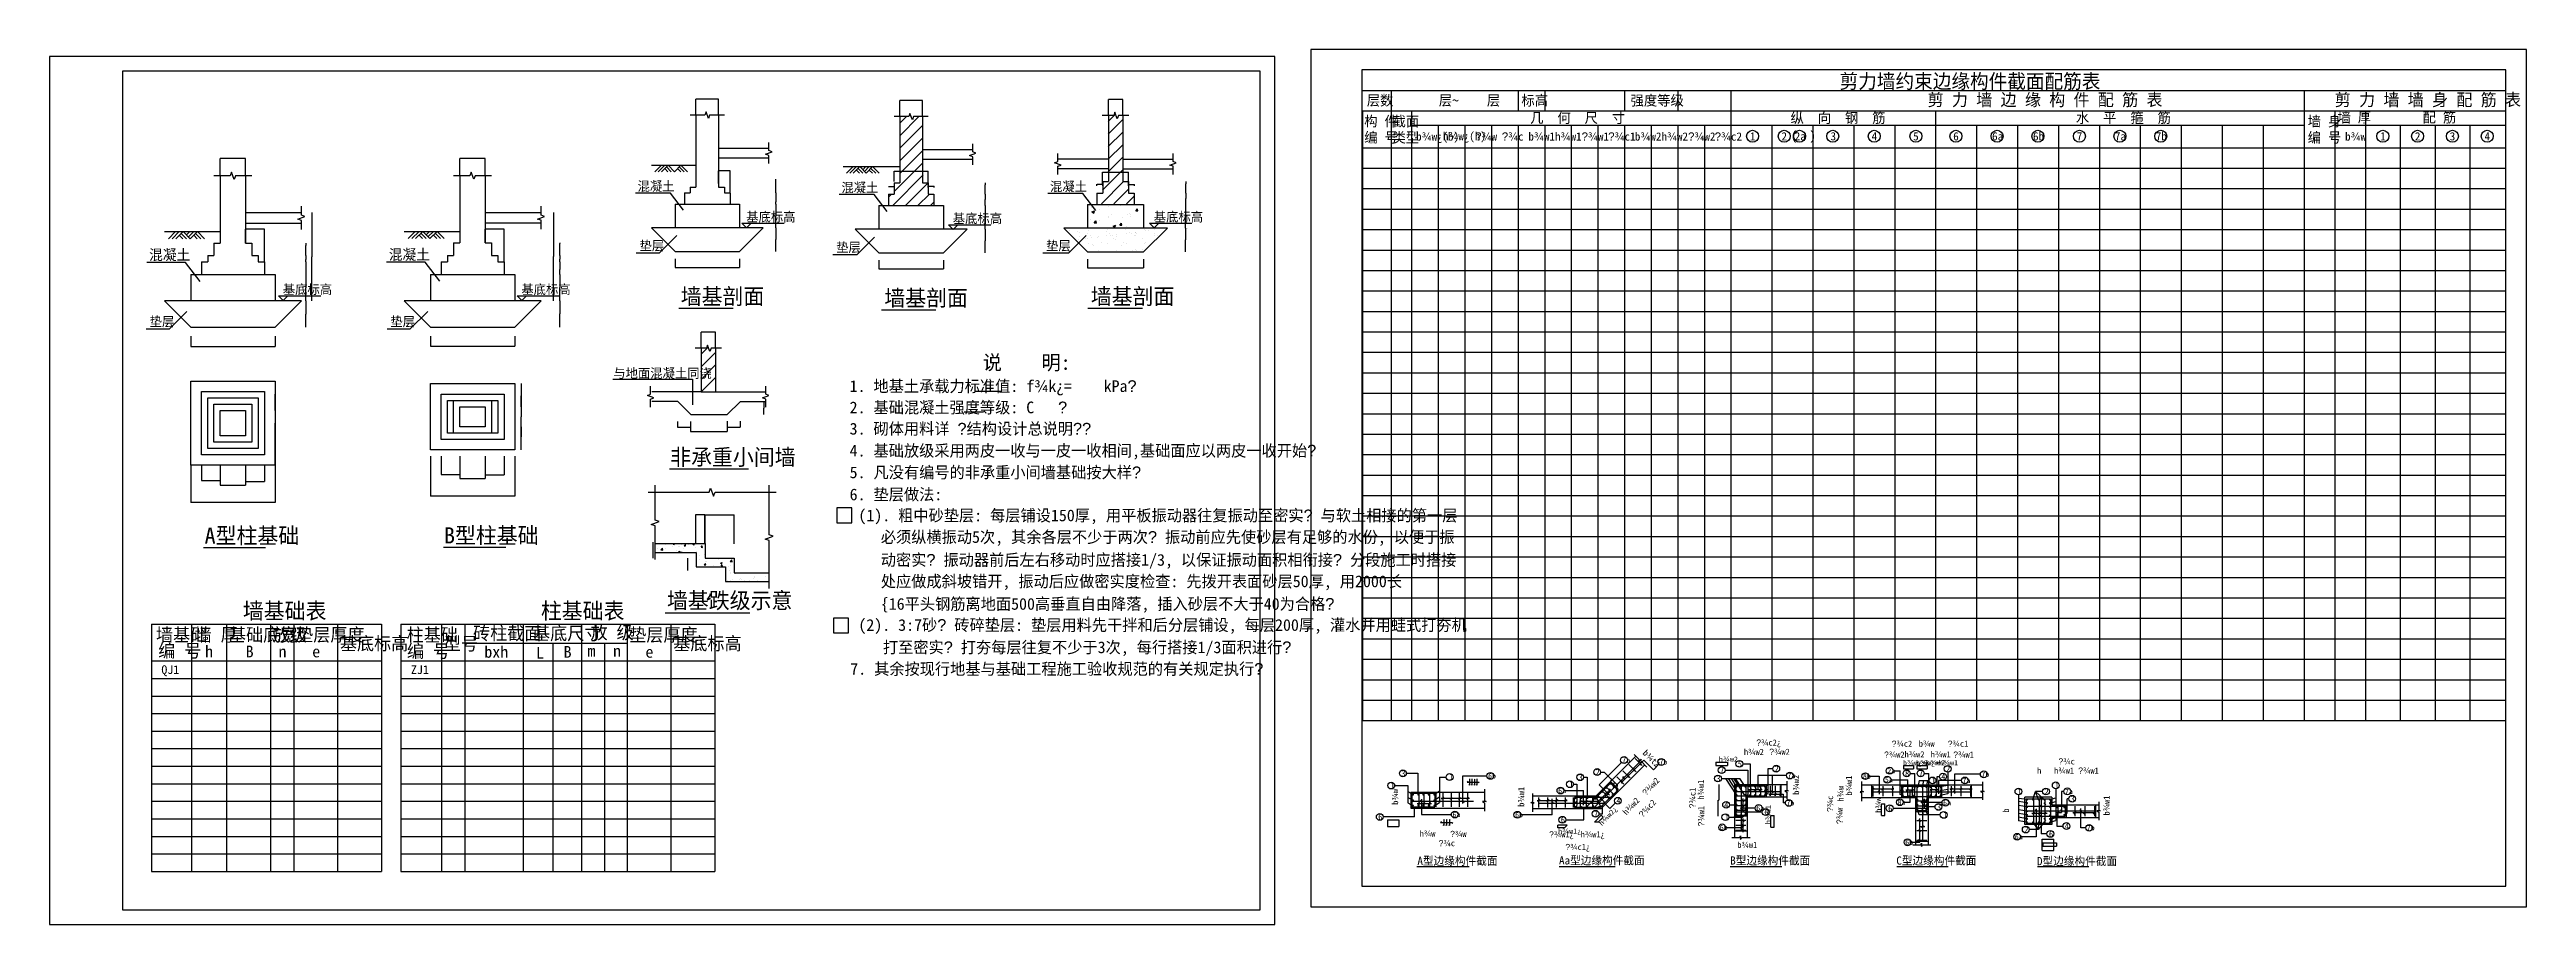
# Model space of a CAD drawing. Header units: metres. Extents: x 4568 to 182545, y -86951 to 35529.
# Drawn here: x 48129 to 132840, y -25841 to 4095 of the extents above; entities that cross this region are included whole.
import ezdxf

# ---------------------------------------------------------------- set-up
doc = ezdxf.new("R2010")
doc.units = ezdxf.units.M
for name, color, linetype in [('BEAM', 4, 'Continuous'), ('DIM', 1, 'Continuous'), ('HATCH', 7, 'Continuous'), ('PLAN', 2, 'Continuous'), ('PUB_TEXT', 7, 'Continuous'), ('TEXT', 7, 'Continuous'), ('TEXT1', 7, 'Continuous'), ('TK', 7, 'Continuous')]:
    doc.layers.add(name, color=color, linetype=linetype)
doc.dimstyles.get("Standard").update_dxf_attribs({"dimtxt": 2.5, "dimasz": 2.5, "dimexe": 1.25, "dimexo": 0.625, "dimtad": 1, "dimcen": 2.5, "dimazin": 3, "dimtfac": 1, "dimtmove": 0, "dimatfit": 3})

msp = doc.modelspace()

# ---------------------------------------------------------------- texts
for s, height, p in [('层数', 350, (93180.82, 2178.38)), ('层~    层', 350, (95641.6, 2178.38)), ('标高', 350, (98468.67, 2178.38)), ('强度等级', 350, (102201.08, 2178.38)), ('剪 力 墙 边 缘 构 件 配 筋 表', 420, (112360.12, 2165.68)), ('剪 力 墙 墙 身 配 筋 表', 420, (126285.8, 2165.68)), ('构 件', 350, (93093.37, 1464.69)), ('截面', 350, (94059.74, 1464.69)), ('几  何  尺  寸', 350, (98766.89, 1583.91)), ('纵  向  钢  筋', 350, (107671.91, 1583.91)), ('水  平  箍  筋', 350, (117431.49, 1583.91)), ('墙 身', 350, (125360.02, 1464.69)), ('墙 厚', 350, (126377.78, 1599.57)), ('配 筋', 350, (129289.41, 1599.57)), ('编 号', 350, (93093.37, 910.84)), ('类型', 350, (94059.74, 910.84)), ('b%%190w%%191(b)', 280, (94865.58, 977.86)), ('h%%190w%%191(h)', 280, (95781.92, 989.4)), ('%%154%%190w', 280, (96886.27, 978.65)), ('%%154%%190c', 280, (97796.27, 978.65)), ('b%%190w1', 280, (98706.27, 978.65)), ('h%%190w1', 280, (99616.27, 978.65)), ('%%154%%190w1', 280, (100526.27, 978.65)), ('%%154%%190c1', 280, (101436.27, 978.65)), ('b%%190w2', 280, (102346.27, 978.65)), ('h%%190w2', 280, (103256.27, 978.65)), ('%%154%%190w2', 280, (104166.27, 978.65)), ('%%154%%190c2', 280, (105076.27, 978.65)), ('1', 280, (106280.85, 983.8)), ('2', 280, (107361.7, 985.46)), ('(  )', 315, (107681.15, 985.46)), ('2a', 280, (107812.91, 986.93)), ('3', 280, (109038.22, 986.93)), ('4', 280, (110442.93, 985.46)), ('5', 280, (111865.18, 985.46)), ('6', 280, (113234.63, 985.46)), ('6a', 280, (114564.57, 986.93)), ('6b', 280, (115963.13, 986.93)), ('7', 280, (117459.11, 985.46)), ('7a', 280, (118764.57, 986.93)), ('7b', 280, (120163.13, 986.93)), ('编 号', 350, (125360.02, 910.84)), ('b%%190w', 280, (126636.27, 978.65)), ('1', 280, (127835.32, 985.46)), ('2', 280, (129025.32, 985.46)), ('3', 280, (130215.32, 985.46)), ('4', 280, (131405.32, 985.46)), ('1. 地基土承载力标准值: f%%190k%%191=    kPa%%140', 400, (75492.51, -7621.96)), ('2. 基础混凝土强度等级: C   %%140', 400, (75492.51, -8350.59)), ('QJ1', 300, (51953.89, -17272.65)), ('ZJ1', 300, (60489.37, -17272.65)), ('7a', 175, (101910.73, -20302.53)), ('7b', 175, (103185.58, -20368.41)), ('5', 210, (105866.53, -20449.53)), ('1', 210, (93995.22, -21194.33)), ('3', 210, (94358.92, -20775.03)), ('1', 210, (95992.19, -20902.43)), ('6b', 175, (97325.91, -20844.58)), ('6a', 175, (99723.19, -21347.63)), ('1', 210, (100105.19, -21146.73)), ('3', 210, (100421.29, -20907.33)), ('2', 210, (101002.99, -20730.93)), ('3', 210, (105133.63, -20951.43)), ('7', 210, (105260.33, -20663.73)), ('2', 210, (107125.13, -20616.13)), ('7a', 175, (107563.83, -20833.13)), ('8b', 175, (110146.4, -20854.65)), ('5a', 175, (110898.25, -20975.34)), ('2a', 175, (110980.85, -20666.64)), ('8', 210, (111587.39, -20775.14)), ('7', 210, (112062.69, -20775.14)), ('1', 210, (112497.95, -21018.74)), ('4', 210, (112824.29, -20888.9)), ('2', 210, (112991.39, -20620.1)), ('7a', 175, (113548.85, -21001.24)), ('7b', 175, (114196.35, -20789.84)), ('1', 210, (116712.23, -21187.98)), ('6a', 175, (96107.78, -22167.58)), ('6b', 175, (98249.92, -22175.68)), ('7', 210, (100948.39, -22159.63)), ('4', 175, (101714.59, -21696.93)), ('4', 210, (105404.03, -21852.33)), ('6a', 175, (106497.73, -21944.73)), ('6', 175, (106774.5, -22084.03)), ('7b', 175, (107528.13, -21769.03)), ('6', 210, (111011.82, -21971.92)), ('8a', 175, (111330.32, -21744.76)), ('3', 210, (112675.22, -21922.92)), ('6a', 175, (112886.89, -21760.16)), ('1', 210, (112891.12, -22195.92)), ('1', 210, (115435.43, -21395.88)), ('2', 210, (116358.43, -21395.88)), ('7a', 175, (117055.43, -21374.88)), ('3', 210, (117249.53, -21645.78)), ('6', 210, (93570.74, -22265.98)), ('6', 210, (99816.29, -22363.33)), ('6b', 175, (105250.33, -22605.53)), ('1', 210, (105420.23, -22274.43)), ('6a', 175, (115340.67, -22928.88)), ('2', 210, (115662.63, -22699.28)), ('6', 210, (116509.43, -22847.68)), ('4', 210, (117050, -22578.88)), ('7b', 175, (117803.03, -22621.58)), ('6b', 175, (111594.46, -23116.42))]:
    msp.add_text(s, height=height).set_placement(p)
at = {"layer": 'PUB_TEXT'}
msp.add_text('剪力墙约束边缘构件截面配筋表', height=490, dxfattribs=at).set_placement((109350.97, 2763.72))
at = {"layer": 'TEXT'}
for s, height, p in [('混凝土', 324, (68239.55, -743.64)), ('混凝土', 324, (75211.1, -790.64)), ('混凝土', 324, (82345.33, -754.36)), ('基底标高', 324, (71956.73, -1792.97)), ('基底标高', 324, (79019.41, -1849.05)), ('基底标高', 324, (85894.28, -1792.97)), ('垫层', 324, (68307.67, -2778.19)), ('垫层', 324, (75034.35, -2834.27)), ('垫层', 324, (82212.68, -2778.19)), ('混凝土', 360, (51535.98, -3107.08)), ('混凝土', 360, (59732.71, -3101.35)), ('基底标高', 324, (56106.82, -4274.15)), ('基底标高', 324, (64266.72, -4274.15)), ('墙基剖面', 550, (69713.96, -4625.05)), ('墙基剖面', 550, (76678.13, -4681.14)), ('墙基剖面', 550, (83739.78, -4625.05)), ('垫层', 324, (51552.25, -5375.9)), ('垫层', 324, (59786.24, -5375.9)), ('与地面混凝土同浇', 324, (67410.25, -7140.99)), ('说    明:', 500, (80048.38, -6864.53)), ('3. 砌体用料详 %%137结构设计总说明%%138%%140', 400, (75492.51, -9079.23)), ('非承重小间墙', 550, (69354.89, -10124.87)), ('4. 基础放级采用两皮一收与一皮一收相间,基础面应以两皮一收开始%%140', 400, (75492.51, -9829.86)), ('5. 凡没有编号的非承重小间墙基础按大样%%140', 400, (75492.51, -10572.16)), ('6. 垫层做法:', 400, (75492.51, -11327.33)), ('(1). 粗中砂垫层: 每层铺设150厚, 用平板振动器往复振动至密实%%140 与软土相接的第一层', 400, (75791.85, -12045.07)), ('A型柱基础', 550, (53433.36, -12809.59)), ('B型柱基础', 550, (61620.82, -12803.86)), ('必须纵横振动5次, 其余各层不少于两次%%140 振动前应先使砂层有足够的水份, 以便于振', 400, (76558.65, -12784.07)), ('动密实%%140 振动器前后左右移动时应搭接1/3, 以保证振动面积相衔接%%140 分段施工时搭接', 400, (76558.65, -13566.31)), ('墙基跌级示意', 550, (69245.09, -15029.69)), ('处应做成斜坡错开, 振动后应做密实度检查: 先拨开表面砂层50厚, 用2000长', 400, (76558.65, -14300.81)), ('墙基础表', 550, (54741.11, -15386.65)), ('柱基础表', 550, (64932.92, -15386.65)), ('{16平头钢筋离地面500高垂直自由降落, 插入砂层不大于40为合格%%140', 400, (76558.65, -15072.85)), ('墙基础', 450, (51768.54, -16152.71)), ('墙 厚', 450, (53090.68, -16152.71)), ('基础底宽', 450, (54265.43, -16152.71)), ('放级', 450, (55763.99, -16152.71)), ('垫层厚度', 450, (56562.82, -16152.71)), ('基底标高', 450, (58058.56, -16451.85)), ('柱基础', 450, (60343.28, -16155.38)), ('型号', 450, (61613.62, -16457.2)), ('砖柱截面', 450, (62613.68, -16102.99)), ('基底尺寸', 450, (64665.43, -16102.99)), ('放 级', 450, (66630.08, -16073.8)), ('垫层厚度', 450, (67955.2, -16155.38)), ('基底标高', 450, (69459.03, -16451.85)), ('(2). 3:7砂%%141 砖碎垫层: 垫层用料先干拌和后分层铺设, 每层200厚, 灌水并用蛙式打夯机', 400, (75791.85, -15795.09)), ('打至密实%%140 打夯每层往复不少于3次, 每行搭接1/3面积进行%%140', 400, (76631.78, -16558.14)), ('编 号', 450, (51845.65, -16699.74)), ('h', 400, (53448.28, -16701.71)), ('B', 400, (54836.46, -16701.71)), ('n', 400, (55958.64, -16701.71)), ('e', 400, (57112.89, -16701.71)), ('编 号', 450, (60352.48, -16712.63)), ('bxh', 400, (62999.78, -16714.59)), ('L', 400, (64766.88, -16749.53)), ('B', 400, (65710.53, -16714.59)), ('m', 400, (66527.38, -16680.07)), ('n', 400, (67401.73, -16680.07)), ('e', 400, (68509.72, -16714.59)), ('7. 其余按现行地基与基础工程施工验收规范的有关规定执行%%140', 400, (75514.49, -17295.63)), ('h%%190w2', 175, (105219.72, -20271.35)), ('h%%190w2', 210, (106077.96, -20041.23)), ('%%154%%190c2%%191', 210, (106501.46, -19721.33)), ('%%154%%190w2', 210, (106943.86, -20037.03)), ('%%154%%190w2', 210, (110869.73, -20134.15)), ('%%154%%190c2', 210, (111130.13, -19761.75)), ('b%%190w%%191+h%%190w2', 175, (111517.74, -20395.36)), ('h%%190w2', 210, (111570.43, -20124.35)), ('b%%190w%%191+h%%190w1', 175, (111961.54, -20395.36)), ('b%%190w', 210, (112058.33, -19761.75)), ('h%%190w1', 210, (112467.13, -20127.15)), ('%%154%%190c1', 210, (113048.13, -19761.75)), ('%%154%%190w1', 210, (113237.83, -20134.15)), ('%%154%%190c', 210, (116834.47, -20366.03)), ('h', 210, (116105.07, -20681.03)), ('h%%190w1', 210, (116683.97, -20681.03)), ('%%154%%190w1', 210, (117511.37, -20681.03)), ('h%%190w', 210, (94987.09, -22837.15)), ('%%154%%190w', 210, (96030.55, -22848.23)), ('%%154%%190w1%%191', 210, (99414.72, -22862.93)), ('h%%190w1%%191', 175, (99721.32, -22733.43)), ('h%%190w1%%191', 210, (100492.72, -22862.93)), ('A型边缘构件截面', 280, (94910.28, -23805.68)), ('%%154%%190c', 210, (95636.67, -23161.97)), ('Aa型边缘构件截面', 280, (99752.56, -23788.18)), ('%%154%%190c1%%191', 210, (99971.92, -23294.83)), ('B型边缘构件截面', 280, (105607.3, -23792.38)), ('b%%190w1', 210, (105849.98, -23224.83)), ('C型边缘构件截面', 280, (111288.46, -23794.48)), ('D型边缘构件截面', 280, (116099.91, -23814.78))]:
    msp.add_text(s, height=height, dxfattribs=at).set_placement(p)
for s, height, rotation, p in [('b%%190t2', 210, 315, (102599.94, -19994.99)), ('b%%190w1', 210, 90, (98564.03, -21814.44)), ('%%154%%190w2', 210, 47, (102729.41, -21447.48)), ('%%154%%190c1', 210, 90, (104421.73, -21865.54)), ('h%%190w1', 210, 90, (104710.66, -21569.72)), ('b%%190w2', 210, 90, (107964.97, -21404.94)), ('h%%190w', 210, 90, (109487.28, -21637.16)), ('b%%190w1', 210, 90, (109774.95, -21429.26)), ('b%%190w', 210, 90, (94251.66, -21746.54)), ('h%%190w2%%191', 175, 47, (101222.62, -22478.19)), ('h%%190w2', 210, 47, (102062.31, -22113.88)), ('%%154%%190c2', 210, 47, (102612.51, -22195.78)), ('%%154%%190w1', 210, 90, (104718.37, -22488.54)), ('h%%190w1', 175, 90, (106986.81, -22409.78)), ('%%154%%190c', 210, 90, (109128.59, -21994.86)), ('%%154%%190w', 210, 90, (109454.09, -22405.76)), ('h%%190w', 175, 90, (110751.94, -22017.26)), ('b', 210, 90, (115143.08, -22013.94)), ('b%%190w1', 210, 90, (118584.67, -22111.94))]:
    msp.add_text(s, height=height, rotation=rotation, dxfattribs=at).set_placement(p)

# ---------------------------------------------------------------- blocks, each defined once
blk = doc.blocks.new('WG')
at = {"layer": 'TEXT1', "color": 4}
for p, q in [((-41.39, 614.3), (-41.39, 555.76)), ((-41.39, 37.85), (-41.39, 96.39)), ((34.61, 614.3), (34.61, 37.85))]:
    blk.add_line(p, q, dxfattribs=at)
for centre, start, end in [((-3.39, 614.3), 0, 180), ((-3.39, 37.85), 180, 360)]:
    blk.add_arc(centre, 38, start, end, dxfattribs=at)
blk = doc.blocks.new('_CLOSEDFILLED')
at = {"color": 0, "linetype": 'BYBLOCK'}
blk.add_solid([(-1, 0), (0, 0), (-1, 0)], dxfattribs=at)
blk = doc.blocks.new('*D94')
for p, q in [((72964.28, -1597.94), (72964.03, -1597.94)), ((72964.53, -1192.94), (72964.53, -1597.94)), ((72964.53, -2002.94), (72964.53, -1597.94)), ((72964.53, -1597.94), (72964.53, -1597.94)), ((72964.78, -1597.94), (72965.03, -1597.94))]:
    blk.add_line(p, q)
at = {"layer": 'Defpoints'}
for p in [(72964.53, -1192.94), (72964.53, -1597.94), (72964.53, -2002.94)]:
    blk.add_point(p, dxfattribs=at)
at = {"layer": 'DIM', "xscale": 0.25, "yscale": 0.25}
blk.add_blockref('_CLOSEDFILLED', (72964.53, -1597.94), dxfattribs=at)
at = {"layer": 'DIM', "xscale": 0.25, "yscale": 0.25, "rotation": 180}
blk.add_blockref('_CLOSEDFILLED', (72964.53, -1597.94), dxfattribs=at)
at = {"layer": 'DIM', "insert": (72964.53, -1596.815), "char_height": 1, "attachment_point": 5}
blk.add_mtext('250', dxfattribs=at)
blk = doc.blocks.new('*D95')
for p, q in [((72964.28, -2407.94), (72964.03, -2407.94)), ((72964.53, -2002.94), (72964.53, -2407.94)), ((72964.53, -2812.94), (72964.53, -2407.94)), ((72964.53, -2407.94), (72964.53, -2407.94)), ((72964.78, -2407.94), (72965.03, -2407.94))]:
    blk.add_line(p, q)
at = {"layer": 'Defpoints'}
for p in [(72964.53, -2002.94), (72964.53, -2407.94), (72964.53, -2812.94)]:
    blk.add_point(p, dxfattribs=at)
at = {"layer": 'DIM', "xscale": 0.25, "yscale": 0.25}
blk.add_blockref('_CLOSEDFILLED', (72964.53, -2407.94), dxfattribs=at)
at = {"layer": 'DIM', "xscale": 0.25, "yscale": 0.25, "rotation": 180}
blk.add_blockref('_CLOSEDFILLED', (72964.53, -2407.94), dxfattribs=at)
at = {"layer": 'DIM', "insert": (72964.53, -2406.815), "char_height": 1, "attachment_point": 5}
blk.add_mtext('e', dxfattribs=at)
blk = doc.blocks.new('*D96')
for p, q in [((72964.28, -346.32), (72964.03, -346.32)), ((72964.53, -804.14), (72964.53, -346.32)), ((72964.53, -609.74), (72964.53, -346.32)), ((72964.53, -346.32), (72964.53, -346.32)), ((72964.78, -346.32), (72965.03, -346.32))]:
    blk.add_line(p, q)
at = {"layer": 'Defpoints'}
for p in [(72964.53, -346.32), (72964.53, -609.74), (72964.53, -804.14)]:
    blk.add_point(p, dxfattribs=at)
at = {"layer": 'DIM', "xscale": 0.25, "yscale": 0.25}
blk.add_blockref('_CLOSEDFILLED', (72964.53, -346.32), dxfattribs=at)
at = {"layer": 'DIM', "xscale": 0.25, "yscale": 0.25, "rotation": 180}
blk.add_blockref('_CLOSEDFILLED', (72964.53, -346.32), dxfattribs=at)
at = {"layer": 'DIM', "insert": (72964.53, -345.195), "char_height": 1, "attachment_point": 5}
blk.add_mtext('60', dxfattribs=at)
blk = doc.blocks.new('*D97')
for p, q in [((72964.53, -804.14), (72964.53, -1114.45)), ((72964.28, -1114.45), (72964.03, -1114.45)), ((72964.53, -1192.94), (72964.53, -1114.45)), ((72964.53, -1114.45), (72964.53, -1114.45)), ((72964.78, -1114.45), (72965.03, -1114.45))]:
    blk.add_line(p, q)
at = {"layer": 'Defpoints'}
for p in [(72964.53, -804.14), (72964.53, -1114.45), (72964.53, -1192.94)]:
    blk.add_point(p, dxfattribs=at)
at = {"layer": 'DIM', "xscale": 0.25, "yscale": 0.25}
blk.add_blockref('_CLOSEDFILLED', (72964.53, -1114.45), dxfattribs=at)
at = {"layer": 'DIM', "xscale": 0.25, "yscale": 0.25, "rotation": 180}
blk.add_blockref('_CLOSEDFILLED', (72964.53, -1114.45), dxfattribs=at)
at = {"layer": 'DIM', "insert": (72964.53, -1113.325), "char_height": 1, "attachment_point": 5}
blk.add_mtext('120', dxfattribs=at)
blk = doc.blocks.new('*D98')
for p, q in [((72557.85, -8176.88), (72557.6, -8176.88)), ((72558.1, -7947.08), (72558.1, -8176.88)), ((72558.1, -8395.74), (72558.1, -8176.88)), ((72558.1, -8176.88), (72558.1, -8176.88)), ((72558.35, -8176.88), (72558.6, -8176.88))]:
    blk.add_line(p, q)
at = {"layer": 'Defpoints'}
for p in [(72558.1, -7947.08), (72558.1, -8176.88), (72558.1, -8395.74)]:
    blk.add_point(p, dxfattribs=at)
at = {"xscale": 0.25, "yscale": 0.25}
blk.add_blockref('_CLOSEDFILLED', (72558.1, -8176.88), dxfattribs=at)
at = {"xscale": 0.25, "yscale": 0.25, "rotation": 180}
blk.add_blockref('_CLOSEDFILLED', (72558.1, -8176.88), dxfattribs=at)
at = {"insert": (72558.1, -8175.755), "char_height": 1, "attachment_point": 5}
blk.add_mtext('130', dxfattribs=at)
blk = doc.blocks.new('*D99')
for p, q in [((62166.58, -9818.86), (62166.58, -10585.21)), ((63030.58, -9818.86), (63030.58, -10585.21)), ((62166.83, -10585.21), (62598.08, -10585.21)), ((62599.08, -10585.21), (63030.33, -10585.21))]:
    blk.add_line(p, q)
at = {"layer": 'Defpoints'}
for p in [(62166.58, -9818.86), (63030.58, -9818.86), (62166.58, -10585.21)]:
    blk.add_point(p, dxfattribs=at)
at = {"layer": 'DIM', "xscale": 0.25, "yscale": 0.25, "rotation": 180}
blk.add_blockref('_CLOSEDFILLED', (62166.58, -10585.21), dxfattribs=at)
at = {"layer": 'DIM', "xscale": 0.25, "yscale": 0.25}
blk.add_blockref('_CLOSEDFILLED', (63030.58, -10585.21), dxfattribs=at)
at = {"layer": 'DIM', "insert": (62598.58, -10585.21), "char_height": 1, "attachment_point": 5}
blk.add_mtext('h', dxfattribs=at)
blk = doc.blocks.new('*D100')
for p, q in [((61158.58, -9818.86), (61158.58, -11185.91)), ((64038.58, -9818.86), (64038.58, -11185.91)), ((62598.08, -11185.91), (61158.33, -11185.91)), ((64038.83, -11185.91), (62599.08, -11185.91))]:
    blk.add_line(p, q)
at = {"layer": 'Defpoints'}
for p in [(61158.58, -9818.86), (64038.58, -9818.86), (64038.58, -11185.91)]:
    blk.add_point(p, dxfattribs=at)
at = {"layer": 'DIM', "xscale": 0.25, "yscale": 0.25}
blk.add_blockref('_CLOSEDFILLED', (61158.58, -11185.91), dxfattribs=at)
at = {"layer": 'DIM', "xscale": 0.25, "yscale": 0.25, "rotation": 180}
blk.add_blockref('_CLOSEDFILLED', (64038.58, -11185.91), dxfattribs=at)
at = {"layer": 'DIM', "insert": (62598.58, -11185.91), "char_height": 1, "attachment_point": 5}
blk.add_mtext('B', dxfattribs=at)
blk = doc.blocks.new('*D101')
for p, q in [((53969.85, -10130.59), (53969.85, -10806.94)), ((54833.85, -10130.59), (54833.85, -10806.94)), ((53970.1, -10806.94), (54401.35, -10806.94)), ((54402.35, -10806.94), (54833.6, -10806.94))]:
    blk.add_line(p, q)
at = {"layer": 'Defpoints'}
for p in [(53969.85, -10130.59), (54833.85, -10130.59), (53969.85, -10806.94)]:
    blk.add_point(p, dxfattribs=at)
at = {"layer": 'DIM', "xscale": 0.25, "yscale": 0.25, "rotation": 180}
blk.add_blockref('_CLOSEDFILLED', (53969.85, -10806.94), dxfattribs=at)
at = {"layer": 'DIM', "xscale": 0.25, "yscale": 0.25}
blk.add_blockref('_CLOSEDFILLED', (54833.85, -10806.94), dxfattribs=at)
at = {"layer": 'DIM', "insert": (54401.85, -10806.94), "char_height": 1, "attachment_point": 5}
blk.add_mtext('h', dxfattribs=at)
blk = doc.blocks.new('*D102')
for p, q in [((53321.85, -10130.59), (53321.85, -10649.39)), ((53969.85, -10130.59), (53969.85, -10649.39)), ((53322.1, -10649.39), (53643.85, -10649.39)), ((53647.85, -10649.39), (53969.6, -10649.39))]:
    blk.add_line(p, q)
at = {"layer": 'Defpoints'}
for p in [(53321.85, -10130.59), (53969.85, -10130.59), (53321.85, -10649.39)]:
    blk.add_point(p, dxfattribs=at)
at = {"layer": 'DIM', "xscale": 0.25, "yscale": 0.25, "rotation": 180}
blk.add_blockref('_CLOSEDFILLED', (53321.85, -10649.39), dxfattribs=at)
at = {"layer": 'DIM', "xscale": 0.25, "yscale": 0.25}
blk.add_blockref('_CLOSEDFILLED', (53969.85, -10649.39), dxfattribs=at)
at = {"layer": 'DIM', "insert": (53645.85, -10649.39), "char_height": 1, "attachment_point": 5}
blk.add_mtext('60xn', dxfattribs=at)
blk = doc.blocks.new('*D103')
for p, q in [((52961.85, -10130.59), (52961.85, -11407.64)), ((55841.85, -10130.59), (55841.85, -11407.64)), ((54401.35, -11407.64), (52961.6, -11407.64)), ((55842.1, -11407.64), (54402.35, -11407.64))]:
    blk.add_line(p, q)
at = {"layer": 'Defpoints'}
for p in [(52961.85, -10130.59), (55841.85, -10130.59), (55841.85, -11407.64)]:
    blk.add_point(p, dxfattribs=at)
at = {"layer": 'DIM', "xscale": 0.25, "yscale": 0.25}
blk.add_blockref('_CLOSEDFILLED', (52961.85, -11407.64), dxfattribs=at)
at = {"layer": 'DIM', "xscale": 0.25, "yscale": 0.25, "rotation": 180}
blk.add_blockref('_CLOSEDFILLED', (55841.85, -11407.64), dxfattribs=at)
at = {"layer": 'DIM', "insert": (54401.85, -11407.64), "char_height": 1, "attachment_point": 5}
blk.add_mtext('B', dxfattribs=at)
blk = doc.blocks.new('*D104')
for p, q in [((54833.85, -10130.59), (54833.85, -10686.35)), ((55481.85, -10130.59), (55481.85, -10686.35)), ((54834.1, -10686.35), (55155.85, -10686.35)), ((55159.85, -10686.35), (55481.6, -10686.35))]:
    blk.add_line(p, q)
at = {"layer": 'Defpoints'}
for p in [(54833.85, -10130.59), (55481.85, -10130.59), (54833.85, -10686.35)]:
    blk.add_point(p, dxfattribs=at)
at = {"layer": 'DIM', "xscale": 0.25, "yscale": 0.25, "rotation": 180}
blk.add_blockref('_CLOSEDFILLED', (54833.85, -10686.35), dxfattribs=at)
at = {"layer": 'DIM', "xscale": 0.25, "yscale": 0.25}
blk.add_blockref('_CLOSEDFILLED', (55481.85, -10686.35), dxfattribs=at)
at = {"layer": 'DIM', "insert": (55157.85, -10686.35), "char_height": 1, "attachment_point": 5}
blk.add_mtext('60xn', dxfattribs=at)
blk = doc.blocks.new('*D105')
for p, q in [((61518.58, -9818.86), (61518.58, -10440.38)), ((62166.58, -9818.86), (62166.58, -10440.38)), ((61518.83, -10440.38), (61840.58, -10440.38)), ((61844.58, -10440.38), (62166.33, -10440.38))]:
    blk.add_line(p, q)
at = {"layer": 'Defpoints'}
for p in [(61518.58, -9818.86), (62166.58, -9818.86), (61518.58, -10440.38)]:
    blk.add_point(p, dxfattribs=at)
at = {"layer": 'DIM', "xscale": 0.25, "yscale": 0.25, "rotation": 180}
blk.add_blockref('_CLOSEDFILLED', (61518.58, -10440.38), dxfattribs=at)
at = {"layer": 'DIM', "xscale": 0.25, "yscale": 0.25}
blk.add_blockref('_CLOSEDFILLED', (62166.58, -10440.38), dxfattribs=at)
at = {"layer": 'DIM', "insert": (61842.58, -10440.38), "char_height": 1, "attachment_point": 5}
blk.add_mtext('60xn', dxfattribs=at)
blk = doc.blocks.new('*D106')
for p, q in [((63030.58, -9818.86), (63030.58, -10458.86)), ((63678.58, -9818.86), (63678.58, -10458.86)), ((63030.83, -10458.86), (63352.58, -10458.86)), ((63356.58, -10458.86), (63678.33, -10458.86))]:
    blk.add_line(p, q)
at = {"layer": 'Defpoints'}
for p in [(63030.58, -9818.86), (63678.58, -9818.86), (63030.58, -10458.86)]:
    blk.add_point(p, dxfattribs=at)
at = {"layer": 'DIM', "xscale": 0.25, "yscale": 0.25, "rotation": 180}
blk.add_blockref('_CLOSEDFILLED', (63030.58, -10458.86), dxfattribs=at)
at = {"layer": 'DIM', "xscale": 0.25, "yscale": 0.25}
blk.add_blockref('_CLOSEDFILLED', (63678.58, -10458.86), dxfattribs=at)
at = {"layer": 'DIM', "insert": (63354.58, -10458.86), "char_height": 1, "attachment_point": 5}
blk.add_mtext('60xn', dxfattribs=at)
blk = doc.blocks.new('*D107')
for p, q in [((69946.44, -13309.91), (69946.44, -13732.54)), ((69946.19, -13732.54), (69945.94, -13732.54)), ((69946.44, -13609.91), (69946.44, -13732.54)), ((69946.44, -13732.54), (69946.44, -13732.54)), ((69946.69, -13732.54), (69946.94, -13732.54))]:
    blk.add_line(p, q)
at = {"layer": 'Defpoints'}
for p in [(69946.44, -13309.91), (69946.44, -13609.91), (69946.44, -13732.54)]:
    blk.add_point(p, dxfattribs=at)
at = {"layer": 'DIM', "xscale": 0.25, "yscale": 0.25}
blk.add_blockref('_CLOSEDFILLED', (69946.44, -13732.54), dxfattribs=at)
at = {"layer": 'DIM', "xscale": 0.25, "yscale": 0.25, "rotation": 180}
blk.add_blockref('_CLOSEDFILLED', (69946.44, -13732.54), dxfattribs=at)
at = {"layer": 'DIM', "insert": (69946.44, -13731.415), "char_height": 1, "attachment_point": 5}
blk.add_mtext('250', dxfattribs=at)
blk = doc.blocks.new('*D108')
for p, q in [((68773.84, -12765.16), (68773.59, -12765.16)), ((68774.09, -12765.15), (68774.09, -12765.16)), ((68774.09, -13309.72), (68774.09, -12765.16)), ((68774.09, -12765.16), (68774.09, -12765.16)), ((68774.34, -12765.16), (68774.59, -12765.16))]:
    blk.add_line(p, q)
at = {"layer": 'Defpoints'}
for p in [(68774.09, -12765.15), (68774.09, -12765.16), (68774.09, -13309.72)]:
    blk.add_point(p, dxfattribs=at)
at = {"layer": 'DIM', "xscale": 0.25, "yscale": 0.25}
blk.add_blockref('_CLOSEDFILLED', (68774.09, -12765.16), dxfattribs=at)
at = {"layer": 'DIM', "xscale": 0.25, "yscale": 0.25, "rotation": 180}
blk.add_blockref('_CLOSEDFILLED', (68774.09, -12765.16), dxfattribs=at)
at = {"layer": 'DIM', "insert": (68774.09, -12764.035), "char_height": 1, "attachment_point": 5}
blk.add_mtext('%%150500', dxfattribs=at)
blk = doc.blocks.new('*D109')
for p, q in [((70547.29, -12823.53), (70547.29, -11826.74)), ((70547.54, -11826.74), (71042.79, -11826.74)), ((71051.79, -11826.74), (71547.04, -11826.74)), ((71547.29, -12823.53), (71547.29, -11826.74))]:
    blk.add_line(p, q)
at = {"layer": 'Defpoints'}
for p in [(70547.29, -11826.74), (70547.29, -12823.53), (71547.29, -12823.53)]:
    blk.add_point(p, dxfattribs=at)
at = {"layer": 'DIM', "xscale": 0.25, "yscale": 0.25, "rotation": 180}
blk.add_blockref('_CLOSEDFILLED', (70547.29, -11826.74), dxfattribs=at)
at = {"layer": 'DIM', "xscale": 0.25, "yscale": 0.25}
blk.add_blockref('_CLOSEDFILLED', (71547.29, -11826.74), dxfattribs=at)
at = {"layer": 'DIM', "insert": (71047.29, -11826.74), "char_height": 1, "attachment_point": 5}
blk.add_mtext('%%1511000', dxfattribs=at)
blk = doc.blocks.new('*D110')
for p, q in [((70237.44, -12834.37), (70237.44, -11816.34)), ((70237.69, -11816.34), (70385.94, -11816.34)), ((70388.94, -11816.34), (70537.19, -11816.34)), ((70537.44, -12834.37), (70537.44, -11816.34))]:
    blk.add_line(p, q)
at = {"layer": 'Defpoints'}
for p in [(70237.44, -11816.34), (70237.44, -12834.37), (70537.44, -12834.37)]:
    blk.add_point(p, dxfattribs=at)
at = {"layer": 'DIM', "xscale": 0.25, "yscale": 0.25, "rotation": 180}
blk.add_blockref('_CLOSEDFILLED', (70237.44, -11816.34), dxfattribs=at)
at = {"layer": 'DIM', "xscale": 0.25, "yscale": 0.25}
blk.add_blockref('_CLOSEDFILLED', (70537.44, -11816.34), dxfattribs=at)
at = {"layer": 'DIM', "insert": (70387.44, -11816.34), "char_height": 1, "attachment_point": 5}
blk.add_mtext('250', dxfattribs=at)
blk = doc.blocks.new('*D111')
for p, q in [((52961.85, -5716.3), (52961.85, -6062.41)), ((55841.85, -5716.3), (55841.85, -6062.41)), ((52962.1, -6062.41), (54401.35, -6062.41)), ((54402.35, -6062.41), (55841.6, -6062.41))]:
    blk.add_line(p, q)
at = {"layer": 'Defpoints'}
for p in [(52961.85, -5716.3), (55841.85, -5716.3), (52961.85, -6062.41)]:
    blk.add_point(p, dxfattribs=at)
at = {"layer": 'DIM', "xscale": 0.25, "yscale": 0.25, "rotation": 180}
blk.add_blockref('_CLOSEDFILLED', (52961.85, -6062.41), dxfattribs=at)
at = {"layer": 'DIM', "xscale": 0.25, "yscale": 0.25}
blk.add_blockref('_CLOSEDFILLED', (55841.85, -6062.41), dxfattribs=at)
at = {"layer": 'DIM', "insert": (54401.85, -6062.41), "char_height": 1, "attachment_point": 5}
blk.add_mtext('B', dxfattribs=at)
blk = doc.blocks.new('*D112')
for p, q in [((54401.35, 363.93), (53969.6, 363.93)), ((53969.85, -227.52), (53969.85, 363.93)), ((54834.1, 363.93), (54402.35, 363.93)), ((54833.85, -227.52), (54833.85, 363.93))]:
    blk.add_line(p, q)
at = {"layer": 'Defpoints'}
for p in [(54833.85, 363.93), (53969.85, -227.52), (54833.85, -227.52)]:
    blk.add_point(p, dxfattribs=at)
at = {"layer": 'DIM', "xscale": 0.25, "yscale": 0.25}
blk.add_blockref('_CLOSEDFILLED', (53969.85, 363.93), dxfattribs=at)
at = {"layer": 'DIM', "xscale": 0.25, "yscale": 0.25, "rotation": 180}
blk.add_blockref('_CLOSEDFILLED', (54833.85, 363.93), dxfattribs=at)
at = {"layer": 'DIM', "insert": (54401.85, 363.93), "char_height": 1, "attachment_point": 5}
blk.add_mtext('h', dxfattribs=at)
blk = doc.blocks.new('*D113')
for p, q in [((70623.93, 2395.27), (70235.38, 2395.27)), ((70235.63, 1847.96), (70235.63, 2395.27)), ((71013.48, 2395.27), (70624.93, 2395.27)), ((71013.23, 1847.96), (71013.23, 2395.27))]:
    blk.add_line(p, q)
at = {"layer": 'Defpoints'}
for p in [(70235.63, 1847.96), (71013.23, 2395.27), (71013.23, 1847.96)]:
    blk.add_point(p, dxfattribs=at)
at = {"layer": 'DIM', "xscale": 0.25, "yscale": 0.25}
blk.add_blockref('_CLOSEDFILLED', (70235.63, 2395.27), dxfattribs=at)
at = {"layer": 'DIM', "xscale": 0.25, "yscale": 0.25, "rotation": 180}
blk.add_blockref('_CLOSEDFILLED', (71013.23, 2395.27), dxfattribs=at)
at = {"layer": 'DIM', "insert": (70624.43, 2395.27), "char_height": 1, "attachment_point": 5}
blk.add_mtext('h', dxfattribs=at)
blk = doc.blocks.new('*D114')
for p, q in [((61158.58, -5710.57), (61158.58, -6056.68)), ((64038.58, -5710.57), (64038.58, -6056.68)), ((61158.83, -6056.68), (62598.08, -6056.68)), ((62599.08, -6056.68), (64038.33, -6056.68))]:
    blk.add_line(p, q)
at = {"layer": 'Defpoints'}
for p in [(61158.58, -5710.57), (64038.58, -5710.57), (61158.58, -6056.68)]:
    blk.add_point(p, dxfattribs=at)
at = {"layer": 'DIM', "xscale": 0.25, "yscale": 0.25, "rotation": 180}
blk.add_blockref('_CLOSEDFILLED', (61158.58, -6056.68), dxfattribs=at)
at = {"layer": 'DIM', "xscale": 0.25, "yscale": 0.25}
blk.add_blockref('_CLOSEDFILLED', (64038.58, -6056.68), dxfattribs=at)
at = {"layer": 'DIM', "insert": (62598.58, -6056.68), "char_height": 1, "attachment_point": 5}
blk.add_mtext('B', dxfattribs=at)
blk = doc.blocks.new('*D115')
for p, q in [((57102.3, -1484.44), (57102.3, -2995.37)), ((57102.05, -2995.37), (57101.8, -2995.37)), ((57102.3, -4506.3), (57102.3, -2995.37)), ((57102.3, -2995.37), (57102.3, -2995.37)), ((57102.55, -2995.37), (57102.8, -2995.37))]:
    blk.add_line(p, q)
at = {"layer": 'Defpoints'}
for p in [(57102.3, -1484.44), (57102.3, -2995.37), (57102.3, -4506.3)]:
    blk.add_point(p, dxfattribs=at)
at = {"layer": 'DIM', "xscale": 0.25, "yscale": 0.25}
blk.add_blockref('_CLOSEDFILLED', (57102.3, -2995.37), dxfattribs=at)
at = {"layer": 'DIM', "xscale": 0.25, "yscale": 0.25, "rotation": 180}
blk.add_blockref('_CLOSEDFILLED', (57102.3, -2995.37), dxfattribs=at)
at = {"layer": 'DIM', "insert": (57102.3, -2994.245), "char_height": 1, "attachment_point": 5}
blk.add_mtext('d', dxfattribs=at)
blk = doc.blocks.new('*D116')
for p, q in [((56895.28, -4056.3), (56895.03, -4056.3)), ((56895.53, -3606.3), (56895.53, -4056.3)), ((56895.53, -4506.3), (56895.53, -4056.3)), ((56895.53, -4056.3), (56895.53, -4056.3)), ((56895.78, -4056.3), (56896.03, -4056.3))]:
    blk.add_line(p, q)
at = {"layer": 'Defpoints'}
for p in [(56895.53, -3606.3), (56895.53, -4056.3), (56895.53, -4506.3)]:
    blk.add_point(p, dxfattribs=at)
at = {"layer": 'DIM', "xscale": 0.25, "yscale": 0.25}
blk.add_blockref('_CLOSEDFILLED', (56895.53, -4056.3), dxfattribs=at)
at = {"layer": 'DIM', "xscale": 0.25, "yscale": 0.25, "rotation": 180}
blk.add_blockref('_CLOSEDFILLED', (56895.53, -4056.3), dxfattribs=at)
at = {"layer": 'DIM', "insert": (56895.53, -4055.175), "char_height": 1, "attachment_point": 5}
blk.add_mtext('250', dxfattribs=at)
blk = doc.blocks.new('*D117')
for p, q in [((55841.85, -7250.59), (55841.85, -8690.59)), ((55841.6, -8690.59), (55841.35, -8690.59)), ((55841.85, -10130.59), (55841.85, -8690.59)), ((55841.85, -8690.59), (55841.85, -8690.59)), ((55842.1, -8690.59), (55842.35, -8690.59))]:
    blk.add_line(p, q)
at = {"layer": 'Defpoints'}
for p in [(55841.85, -7250.59), (55841.85, -8690.59), (55841.85, -10130.59)]:
    blk.add_point(p, dxfattribs=at)
at = {"layer": 'DIM', "xscale": 0.25, "yscale": 0.25}
blk.add_blockref('_CLOSEDFILLED', (55841.85, -8690.59), dxfattribs=at)
at = {"layer": 'DIM', "xscale": 0.25, "yscale": 0.25, "rotation": 180}
blk.add_blockref('_CLOSEDFILLED', (55841.85, -8690.59), dxfattribs=at)
at = {"layer": 'DIM', "insert": (55841.85, -8689.465), "char_height": 1, "attachment_point": 5}
blk.add_mtext('L', dxfattribs=at)
blk = doc.blocks.new('*D118')
for p, q in [((55841.85, -7610.59), (55841.85, -7702.21)), ((55841.6, -7702.21), (55841.35, -7702.21)), ((55841.85, -8258.59), (55841.85, -7702.21)), ((55841.85, -7702.21), (55841.85, -7702.21)), ((55842.1, -7702.21), (55842.35, -7702.21))]:
    blk.add_line(p, q)
at = {"layer": 'Defpoints'}
for p in [(55841.85, -7610.59), (55841.85, -7702.21), (55841.85, -8258.59)]:
    blk.add_point(p, dxfattribs=at)
at = {"layer": 'DIM', "xscale": 0.25, "yscale": 0.25}
blk.add_blockref('_CLOSEDFILLED', (55841.85, -7702.21), dxfattribs=at)
at = {"layer": 'DIM', "xscale": 0.25, "yscale": 0.25, "rotation": 180}
blk.add_blockref('_CLOSEDFILLED', (55841.85, -7702.21), dxfattribs=at)
at = {"layer": 'DIM', "insert": (55841.85, -7701.085), "char_height": 1, "attachment_point": 5}
blk.add_mtext('60xn', dxfattribs=at)
blk = doc.blocks.new('*D119')
for p, q in [((55841.85, -8258.59), (55841.85, -8690.59)), ((55841.6, -8690.59), (55841.35, -8690.59)), ((55841.85, -9122.59), (55841.85, -8690.59)), ((55841.85, -8690.59), (55841.85, -8690.59)), ((55842.1, -8690.59), (55842.35, -8690.59))]:
    blk.add_line(p, q)
at = {"layer": 'Defpoints'}
for p in [(55841.85, -8258.59), (55841.85, -8690.59), (55841.85, -9122.59)]:
    blk.add_point(p, dxfattribs=at)
at = {"layer": 'DIM', "xscale": 0.25, "yscale": 0.25}
blk.add_blockref('_CLOSEDFILLED', (55841.85, -8690.59), dxfattribs=at)
at = {"layer": 'DIM', "xscale": 0.25, "yscale": 0.25, "rotation": 180}
blk.add_blockref('_CLOSEDFILLED', (55841.85, -8690.59), dxfattribs=at)
at = {"layer": 'DIM', "insert": (55841.85, -8689.465), "char_height": 1, "attachment_point": 5}
blk.add_mtext('b', dxfattribs=at)
blk = doc.blocks.new('*D120')
for p, q in [((55841.85, -9122.59), (55841.85, -9596.03)), ((55841.6, -9596.03), (55841.35, -9596.03)), ((55841.85, -9770.59), (55841.85, -9596.03)), ((55841.85, -9596.03), (55841.85, -9596.03)), ((55842.1, -9596.03), (55842.35, -9596.03))]:
    blk.add_line(p, q)
at = {"layer": 'Defpoints'}
for p in [(55841.85, -9122.59), (55841.85, -9596.03), (55841.85, -9770.59)]:
    blk.add_point(p, dxfattribs=at)
at = {"layer": 'DIM', "xscale": 0.25, "yscale": 0.25}
blk.add_blockref('_CLOSEDFILLED', (55841.85, -9596.03), dxfattribs=at)
at = {"layer": 'DIM', "xscale": 0.25, "yscale": 0.25, "rotation": 180}
blk.add_blockref('_CLOSEDFILLED', (55841.85, -9596.03), dxfattribs=at)
at = {"layer": 'DIM', "insert": (55841.85, -9594.905), "char_height": 1, "attachment_point": 5}
blk.add_mtext('60xn', dxfattribs=at)
blk = doc.blocks.new('*D121')
for p, q in [((56895.28, -4956.3), (56895.03, -4956.3)), ((56895.53, -4506.3), (56895.53, -4956.3)), ((56895.53, -5406.3), (56895.53, -4956.3)), ((56895.53, -4956.3), (56895.53, -4956.3)), ((56895.78, -4956.3), (56896.03, -4956.3))]:
    blk.add_line(p, q)
at = {"layer": 'Defpoints'}
for p in [(56895.53, -4506.3), (56895.53, -4956.3), (56895.53, -5406.3)]:
    blk.add_point(p, dxfattribs=at)
at = {"layer": 'DIM', "xscale": 0.25, "yscale": 0.25}
blk.add_blockref('_CLOSEDFILLED', (56895.53, -4956.3), dxfattribs=at)
at = {"layer": 'DIM', "xscale": 0.25, "yscale": 0.25, "rotation": 180}
blk.add_blockref('_CLOSEDFILLED', (56895.53, -4956.3), dxfattribs=at)
at = {"layer": 'DIM', "insert": (56895.53, -4955.175), "char_height": 1, "attachment_point": 5}
blk.add_mtext('e', dxfattribs=at)
blk = doc.blocks.new('*D122')
for p, q in [((56895.53, -2526.3), (56895.53, -2614.69)), ((56895.28, -2614.69), (56895.03, -2614.69)), ((56895.53, -2958.3), (56895.53, -2614.69)), ((56895.53, -2614.69), (56895.53, -2614.69)), ((56895.78, -2614.69), (56896.03, -2614.69))]:
    blk.add_line(p, q)
at = {"layer": 'Defpoints'}
for p in [(56895.53, -2526.3), (56895.53, -2614.69), (56895.53, -2958.3)]:
    blk.add_point(p, dxfattribs=at)
at = {"layer": 'DIM', "xscale": 0.25, "yscale": 0.25}
blk.add_blockref('_CLOSEDFILLED', (56895.53, -2614.69), dxfattribs=at)
at = {"layer": 'DIM', "xscale": 0.25, "yscale": 0.25, "rotation": 180}
blk.add_blockref('_CLOSEDFILLED', (56895.53, -2614.69), dxfattribs=at)
at = {"layer": 'DIM', "insert": (56895.53, -2613.565), "char_height": 1, "attachment_point": 5}
blk.add_mtext('120', dxfattribs=at)
blk = doc.blocks.new('*D123')
for p, q in [((56895.28, -3087.96), (56895.03, -3087.96)), ((56895.53, -2958.3), (56895.53, -3087.96)), ((56895.53, -3174.3), (56895.53, -3087.96)), ((56895.53, -3087.96), (56895.53, -3087.96)), ((56895.78, -3087.96), (56896.03, -3087.96))]:
    blk.add_line(p, q)
at = {"layer": 'Defpoints'}
for p in [(56895.53, -2958.3), (56895.53, -3087.96), (56895.53, -3174.3)]:
    blk.add_point(p, dxfattribs=at)
at = {"layer": 'DIM', "xscale": 0.25, "yscale": 0.25}
blk.add_blockref('_CLOSEDFILLED', (56895.53, -3087.96), dxfattribs=at)
at = {"layer": 'DIM', "xscale": 0.25, "yscale": 0.25, "rotation": 180}
blk.add_blockref('_CLOSEDFILLED', (56895.53, -3087.96), dxfattribs=at)
at = {"layer": 'DIM', "insert": (56895.53, -3086.835), "char_height": 1, "attachment_point": 5}
blk.add_mtext('60', dxfattribs=at)
blk = doc.blocks.new('*D124')
for p, q in [((56895.53, -3174.3), (56895.53, -3668.69)), ((56895.28, -3668.69), (56895.03, -3668.69)), ((56895.53, -3606.3), (56895.53, -3668.69)), ((56895.53, -3668.69), (56895.53, -3668.69)), ((56895.78, -3668.69), (56896.03, -3668.69))]:
    blk.add_line(p, q)
at = {"layer": 'Defpoints'}
for p in [(56895.53, -3174.3), (56895.53, -3606.3), (56895.53, -3668.69)]:
    blk.add_point(p, dxfattribs=at)
at = {"layer": 'DIM', "xscale": 0.25, "yscale": 0.25}
blk.add_blockref('_CLOSEDFILLED', (56895.53, -3668.69), dxfattribs=at)
at = {"layer": 'DIM', "xscale": 0.25, "yscale": 0.25, "rotation": 180}
blk.add_blockref('_CLOSEDFILLED', (56895.53, -3668.69), dxfattribs=at)
at = {"layer": 'DIM', "insert": (56895.53, -3667.565), "char_height": 1, "attachment_point": 5}
blk.add_mtext('120', dxfattribs=at)
blk = doc.blocks.new('*D125')
for p, q in [((55155.85, -2048.37), (54833.6, -2048.37)), ((54833.85, -2526.3), (54833.85, -2048.37)), ((55482.1, -2048.37), (55159.85, -2048.37)), ((55481.85, -3174.3), (55481.85, -2048.37))]:
    blk.add_line(p, q)
at = {"layer": 'Defpoints'}
for p in [(54833.85, -2526.3), (55481.85, -2048.37), (55481.85, -3174.3)]:
    blk.add_point(p, dxfattribs=at)
at = {"layer": 'DIM', "xscale": 0.25, "yscale": 0.25}
blk.add_blockref('_CLOSEDFILLED', (54833.85, -2048.37), dxfattribs=at)
at = {"layer": 'DIM', "xscale": 0.25, "yscale": 0.25, "rotation": 180}
blk.add_blockref('_CLOSEDFILLED', (55481.85, -2048.37), dxfattribs=at)
at = {"layer": 'DIM', "insert": (55157.85, -2048.37), "char_height": 1, "attachment_point": 5}
blk.add_mtext('60xn', dxfattribs=at)
blk = doc.blocks.new('*D126')
for p, q in [((63352.58, -2057.38), (63030.33, -2057.38)), ((63030.58, -2520.57), (63030.58, -2057.38)), ((63678.83, -2057.38), (63356.58, -2057.38)), ((63678.58, -3168.57), (63678.58, -2057.38))]:
    blk.add_line(p, q)
at = {"layer": 'Defpoints'}
for p in [(63030.58, -2520.57), (63678.58, -2057.38), (63678.58, -3168.57)]:
    blk.add_point(p, dxfattribs=at)
at = {"layer": 'DIM', "xscale": 0.25, "yscale": 0.25}
blk.add_blockref('_CLOSEDFILLED', (63030.58, -2057.38), dxfattribs=at)
at = {"layer": 'DIM', "xscale": 0.25, "yscale": 0.25, "rotation": 180}
blk.add_blockref('_CLOSEDFILLED', (63678.58, -2057.38), dxfattribs=at)
at = {"layer": 'DIM', "insert": (63354.58, -2057.38), "char_height": 1, "attachment_point": 5}
blk.add_mtext('60xn', dxfattribs=at)
blk = doc.blocks.new('*D127')
for p, q in [((62598.08, 369.66), (62166.33, 369.66)), ((62166.58, -221.79), (62166.58, 369.66)), ((63030.83, 369.66), (62599.08, 369.66)), ((63030.58, -221.79), (63030.58, 369.66))]:
    blk.add_line(p, q)
at = {"layer": 'Defpoints'}
for p in [(63030.58, 369.66), (62166.58, -221.79), (63030.58, -221.79)]:
    blk.add_point(p, dxfattribs=at)
at = {"layer": 'DIM', "xscale": 0.25, "yscale": 0.25}
blk.add_blockref('_CLOSEDFILLED', (62166.58, 369.66), dxfattribs=at)
at = {"layer": 'DIM', "xscale": 0.25, "yscale": 0.25, "rotation": 180}
blk.add_blockref('_CLOSEDFILLED', (63030.58, 369.66), dxfattribs=at)
at = {"layer": 'DIM', "insert": (62598.58, 369.66), "char_height": 1, "attachment_point": 5}
blk.add_mtext('h', dxfattribs=at)
blk = doc.blocks.new('*D128')
for p, q in [((65368.56, -1478.71), (65368.56, -2989.64)), ((65368.31, -2989.64), (65368.06, -2989.64)), ((65368.56, -4500.57), (65368.56, -2989.64)), ((65368.56, -2989.64), (65368.56, -2989.64)), ((65368.81, -2989.64), (65369.06, -2989.64))]:
    blk.add_line(p, q)
at = {"layer": 'Defpoints'}
for p in [(65368.56, -1478.71), (65368.56, -2989.64), (65368.56, -4500.57)]:
    blk.add_point(p, dxfattribs=at)
at = {"layer": 'DIM', "xscale": 0.25, "yscale": 0.25}
blk.add_blockref('_CLOSEDFILLED', (65368.56, -2989.64), dxfattribs=at)
at = {"layer": 'DIM', "xscale": 0.25, "yscale": 0.25, "rotation": 180}
blk.add_blockref('_CLOSEDFILLED', (65368.56, -2989.64), dxfattribs=at)
at = {"layer": 'DIM', "insert": (65368.56, -2988.515), "char_height": 1, "attachment_point": 5}
blk.add_mtext('d', dxfattribs=at)
blk = doc.blocks.new('*D129')
for p, q in [((65582.36, -4050.57), (65582.11, -4050.57)), ((65582.61, -3600.57), (65582.61, -4050.57)), ((65582.61, -4500.57), (65582.61, -4050.57)), ((65582.61, -4050.57), (65582.61, -4050.57)), ((65582.86, -4050.57), (65583.11, -4050.57))]:
    blk.add_line(p, q)
at = {"layer": 'Defpoints'}
for p in [(65582.61, -3600.57), (65582.61, -4050.57), (65582.61, -4500.57)]:
    blk.add_point(p, dxfattribs=at)
at = {"layer": 'DIM', "xscale": 0.25, "yscale": 0.25}
blk.add_blockref('_CLOSEDFILLED', (65582.61, -4050.57), dxfattribs=at)
at = {"layer": 'DIM', "xscale": 0.25, "yscale": 0.25, "rotation": 180}
blk.add_blockref('_CLOSEDFILLED', (65582.61, -4050.57), dxfattribs=at)
at = {"layer": 'DIM', "insert": (65582.61, -4049.445), "char_height": 1, "attachment_point": 5}
blk.add_mtext('250', dxfattribs=at)
blk = doc.blocks.new('*D130')
for p, q in [((64254.58, -7334.86), (64254.58, -8468.86)), ((64254.33, -8468.86), (64254.08, -8468.86)), ((64254.58, -9602.86), (64254.58, -8468.86)), ((64254.58, -8468.86), (64254.58, -8468.86)), ((64254.83, -8468.86), (64255.08, -8468.86))]:
    blk.add_line(p, q)
at = {"layer": 'Defpoints'}
for p in [(64254.58, -7334.86), (64254.58, -8468.86), (64254.58, -9602.86)]:
    blk.add_point(p, dxfattribs=at)
at = {"layer": 'DIM', "xscale": 0.25, "yscale": 0.25}
blk.add_blockref('_CLOSEDFILLED', (64254.58, -8468.86), dxfattribs=at)
at = {"layer": 'DIM', "xscale": 0.25, "yscale": 0.25, "rotation": 180}
blk.add_blockref('_CLOSEDFILLED', (64254.58, -8468.86), dxfattribs=at)
at = {"layer": 'DIM', "insert": (64254.58, -8467.735), "char_height": 1, "attachment_point": 5}
blk.add_mtext('L', dxfattribs=at)
blk = doc.blocks.new('*D131')
for p, q in [((64254.33, -7754.78), (64254.08, -7754.78)), ((64254.58, -7694.86), (64254.58, -7754.78)), ((64254.58, -8126.86), (64254.58, -7754.78)), ((64254.58, -7754.78), (64254.58, -7754.78)), ((64254.83, -7754.78), (64255.08, -7754.78))]:
    blk.add_line(p, q)
at = {"layer": 'Defpoints'}
for p in [(64254.58, -7694.86), (64254.58, -7754.78), (64254.58, -8126.86)]:
    blk.add_point(p, dxfattribs=at)
at = {"layer": 'DIM', "xscale": 0.25, "yscale": 0.25}
blk.add_blockref('_CLOSEDFILLED', (64254.58, -7754.78), dxfattribs=at)
at = {"layer": 'DIM', "xscale": 0.25, "yscale": 0.25, "rotation": 180}
blk.add_blockref('_CLOSEDFILLED', (64254.58, -7754.78), dxfattribs=at)
at = {"layer": 'DIM', "insert": (64254.58, -7753.655), "char_height": 1, "attachment_point": 5}
blk.add_mtext('60xm', dxfattribs=at)
blk = doc.blocks.new('*D132')
for p, q in [((64254.33, -9159.15), (64254.08, -9159.15)), ((64254.58, -8810.86), (64254.58, -9159.15)), ((64254.58, -9242.86), (64254.58, -9159.15)), ((64254.58, -9159.15), (64254.58, -9159.15)), ((64254.83, -9159.15), (64255.08, -9159.15))]:
    blk.add_line(p, q)
at = {"layer": 'Defpoints'}
for p in [(64254.58, -8810.86), (64254.58, -9159.15), (64254.58, -9242.86)]:
    blk.add_point(p, dxfattribs=at)
at = {"layer": 'DIM', "xscale": 0.25, "yscale": 0.25}
blk.add_blockref('_CLOSEDFILLED', (64254.58, -9159.15), dxfattribs=at)
at = {"layer": 'DIM', "xscale": 0.25, "yscale": 0.25, "rotation": 180}
blk.add_blockref('_CLOSEDFILLED', (64254.58, -9159.15), dxfattribs=at)
at = {"layer": 'DIM', "insert": (64254.58, -9158.025), "char_height": 1, "attachment_point": 5}
blk.add_mtext('60xm', dxfattribs=at)
blk = doc.blocks.new('*D133')
for p, q in [((64254.33, -8468.86), (64254.08, -8468.86)), ((64254.58, -8126.86), (64254.58, -8468.86)), ((64254.58, -8810.86), (64254.58, -8468.86)), ((64254.58, -8468.86), (64254.58, -8468.86)), ((64254.83, -8468.86), (64255.08, -8468.86))]:
    blk.add_line(p, q)
at = {"layer": 'Defpoints'}
for p in [(64254.58, -8126.86), (64254.58, -8468.86), (64254.58, -8810.86)]:
    blk.add_point(p, dxfattribs=at)
at = {"layer": 'DIM', "xscale": 0.25, "yscale": 0.25}
blk.add_blockref('_CLOSEDFILLED', (64254.58, -8468.86), dxfattribs=at)
at = {"layer": 'DIM', "xscale": 0.25, "yscale": 0.25, "rotation": 180}
blk.add_blockref('_CLOSEDFILLED', (64254.58, -8468.86), dxfattribs=at)
at = {"layer": 'DIM', "insert": (64254.58, -8467.735), "char_height": 1, "attachment_point": 5}
blk.add_mtext('b', dxfattribs=at)
blk = doc.blocks.new('*D134')
for p, q in [((65582.36, -4950.57), (65582.11, -4950.57)), ((65582.61, -4500.57), (65582.61, -4950.57)), ((65582.61, -5400.57), (65582.61, -4950.57)), ((65582.61, -4950.57), (65582.61, -4950.57)), ((65582.86, -4950.57), (65583.11, -4950.57))]:
    blk.add_line(p, q)
at = {"layer": 'Defpoints'}
for p in [(65582.61, -4500.57), (65582.61, -4950.57), (65582.61, -5400.57)]:
    blk.add_point(p, dxfattribs=at)
at = {"layer": 'DIM', "xscale": 0.25, "yscale": 0.25}
blk.add_blockref('_CLOSEDFILLED', (65582.61, -4950.57), dxfattribs=at)
at = {"layer": 'DIM', "xscale": 0.25, "yscale": 0.25, "rotation": 180}
blk.add_blockref('_CLOSEDFILLED', (65582.61, -4950.57), dxfattribs=at)
at = {"layer": 'DIM', "insert": (65582.61, -4949.445), "char_height": 1, "attachment_point": 5}
blk.add_mtext('e', dxfattribs=at)
blk = doc.blocks.new('*D135')
for p, q in [((70050.89, -8636.49), (70050.89, -8978.92)), ((70051.14, -8978.92), (70673.455, -8978.92)), ((70676.455, -8978.92), (71298.77, -8978.92)), ((71299.02, -8625.54), (71299.02, -8978.92))]:
    blk.add_line(p, q)
at = {"layer": 'Defpoints'}
for p in [(70050.89, -8636.49), (70050.89, -8978.92), (71299.02, -8625.54)]:
    blk.add_point(p, dxfattribs=at)
at = {"xscale": 0.25, "yscale": 0.25, "rotation": 180}
blk.add_blockref('_CLOSEDFILLED', (70050.89, -8978.92), dxfattribs=at)
at = {"xscale": 0.25, "yscale": 0.25}
blk.add_blockref('_CLOSEDFILLED', (71299.02, -8978.92), dxfattribs=at)
at = {"insert": (70674.955, -8978.92), "char_height": 1, "attachment_point": 5}
blk.add_mtext('300', dxfattribs=at)
blk = doc.blocks.new('*D136')
for p, q in [((69602, -8636.49), (69602, -8828.92)), ((69602.25, -8828.92), (69824.945, -8828.92)), ((69827.945, -8828.92), (70050.64, -8828.92)), ((70050.89, -8636.49), (70050.89, -8828.92))]:
    blk.add_line(p, q)
at = {"layer": 'Defpoints'}
for p in [(69602, -8636.49), (69602, -8828.92), (70050.89, -8636.49)]:
    blk.add_point(p, dxfattribs=at)
at = {"xscale": 0.25, "yscale": 0.25, "rotation": 180}
blk.add_blockref('_CLOSEDFILLED', (69602, -8828.92), dxfattribs=at)
at = {"xscale": 0.25, "yscale": 0.25}
blk.add_blockref('_CLOSEDFILLED', (70050.89, -8828.92), dxfattribs=at)
at = {"insert": (69826.445, -8828.92), "char_height": 1, "attachment_point": 5}
blk.add_mtext('130', dxfattribs=at)
blk = doc.blocks.new('*D137')
for p, q in [((71299.02, -8625.54), (71299.02, -8828.92)), ((71299.27, -8828.92), (71521.965, -8828.92)), ((71524.965, -8828.92), (71747.66, -8828.92)), ((71747.91, -8625.54), (71747.91, -8828.92))]:
    blk.add_line(p, q)
at = {"layer": 'Defpoints'}
for p in [(71299.02, -8625.54), (71299.02, -8828.92), (71747.91, -8625.54)]:
    blk.add_point(p, dxfattribs=at)
at = {"xscale": 0.25, "yscale": 0.25, "rotation": 180}
blk.add_blockref('_CLOSEDFILLED', (71299.02, -8828.92), dxfattribs=at)
at = {"xscale": 0.25, "yscale": 0.25}
blk.add_blockref('_CLOSEDFILLED', (71747.91, -8828.92), dxfattribs=at)
at = {"insert": (71523.465, -8828.92), "char_height": 1, "attachment_point": 5}
blk.add_mtext('130', dxfattribs=at)
blk = doc.blocks.new('*D138')
for p, q in [((70656.01, -5578.73), (70412.7, -5578.73)), ((70412.95, -6126.04), (70412.95, -5578.73)), ((70907.32, -5578.73), (70664.01, -5578.73)), ((70907.07, -6126.04), (70907.07, -5578.73))]:
    blk.add_line(p, q)
at = {"layer": 'Defpoints'}
for p in [(70907.07, -5578.73), (70412.95, -6126.04), (70907.07, -6126.04)]:
    blk.add_point(p, dxfattribs=at)
at = {"layer": 'DIM', "xscale": 0.25, "yscale": 0.25}
blk.add_blockref('_CLOSEDFILLED', (70412.95, -5578.73), dxfattribs=at)
at = {"layer": 'DIM', "xscale": 0.25, "yscale": 0.25, "rotation": 180}
blk.add_blockref('_CLOSEDFILLED', (70907.07, -5578.73), dxfattribs=at)
at = {"layer": 'DIM', "insert": (70660.01, -5578.73), "char_height": 1, "attachment_point": 5}
blk.add_mtext('%%150120', dxfattribs=at)
blk = doc.blocks.new('*D139')
for p, q in [((65582.61, -2520.57), (65582.61, -2546.96)), ((65582.36, -2546.96), (65582.11, -2546.96)), ((65582.61, -2952.57), (65582.61, -2546.96)), ((65582.61, -2546.96), (65582.61, -2546.96)), ((65582.86, -2546.96), (65583.11, -2546.96))]:
    blk.add_line(p, q)
at = {"layer": 'Defpoints'}
for p in [(65582.61, -2520.57), (65582.61, -2546.96), (65582.61, -2952.57)]:
    blk.add_point(p, dxfattribs=at)
at = {"layer": 'DIM', "xscale": 0.25, "yscale": 0.25}
blk.add_blockref('_CLOSEDFILLED', (65582.61, -2546.96), dxfattribs=at)
at = {"layer": 'DIM', "xscale": 0.25, "yscale": 0.25, "rotation": 180}
blk.add_blockref('_CLOSEDFILLED', (65582.61, -2546.96), dxfattribs=at)
at = {"layer": 'DIM', "insert": (65582.61, -2545.835), "char_height": 1, "attachment_point": 5}
blk.add_mtext('120', dxfattribs=at)
blk = doc.blocks.new('*D140')
for p, q in [((65582.61, -3168.57), (65582.61, -3435.63)), ((65582.36, -3435.63), (65582.11, -3435.63)), ((65582.61, -3600.57), (65582.61, -3435.63)), ((65582.61, -3435.63), (65582.61, -3435.63)), ((65582.86, -3435.63), (65583.11, -3435.63))]:
    blk.add_line(p, q)
at = {"layer": 'Defpoints'}
for p in [(65582.61, -3168.57), (65582.61, -3435.63), (65582.61, -3600.57)]:
    blk.add_point(p, dxfattribs=at)
at = {"layer": 'DIM', "xscale": 0.25, "yscale": 0.25}
blk.add_blockref('_CLOSEDFILLED', (65582.61, -3435.63), dxfattribs=at)
at = {"layer": 'DIM', "xscale": 0.25, "yscale": 0.25, "rotation": 180}
blk.add_blockref('_CLOSEDFILLED', (65582.61, -3435.63), dxfattribs=at)
at = {"layer": 'DIM', "insert": (65582.61, -3434.505), "char_height": 1, "attachment_point": 5}
blk.add_mtext('120', dxfattribs=at)
blk = doc.blocks.new('*D141')
for p, q in [((65582.36, -3082.23), (65582.11, -3082.23)), ((65582.61, -2952.57), (65582.61, -3082.23)), ((65582.61, -3168.57), (65582.61, -3082.23)), ((65582.61, -3082.23), (65582.61, -3082.23)), ((65582.86, -3082.23), (65583.11, -3082.23))]:
    blk.add_line(p, q)
at = {"layer": 'Defpoints'}
for p in [(65582.61, -2952.57), (65582.61, -3082.23), (65582.61, -3168.57)]:
    blk.add_point(p, dxfattribs=at)
at = {"layer": 'DIM', "xscale": 0.25, "yscale": 0.25}
blk.add_blockref('_CLOSEDFILLED', (65582.61, -3082.23), dxfattribs=at)
at = {"layer": 'DIM', "xscale": 0.25, "yscale": 0.25, "rotation": 180}
blk.add_blockref('_CLOSEDFILLED', (65582.61, -3082.23), dxfattribs=at)
at = {"layer": 'DIM', "insert": (65582.61, -3081.105), "char_height": 1, "attachment_point": 5}
blk.add_mtext('60', dxfattribs=at)
blk = doc.blocks.new('*D142')
for p, q in [((69522.83, -3071.1), (69522.83, -3367.59)), ((69523.08, -3367.59), (70623.93, -3367.59)), ((70624.93, -3367.59), (71725.78, -3367.59)), ((71726.03, -3071.1), (71726.03, -3367.59))]:
    blk.add_line(p, q)
at = {"layer": 'Defpoints'}
for p in [(69522.83, -3071.1), (69522.83, -3367.59), (71726.03, -3071.1)]:
    blk.add_point(p, dxfattribs=at)
at = {"layer": 'DIM', "xscale": 0.25, "yscale": 0.25, "rotation": 180}
blk.add_blockref('_CLOSEDFILLED', (69522.83, -3367.59), dxfattribs=at)
at = {"layer": 'DIM', "xscale": 0.25, "yscale": 0.25}
blk.add_blockref('_CLOSEDFILLED', (71726.03, -3367.59), dxfattribs=at)
at = {"layer": 'DIM', "insert": (70624.43, -3367.59), "char_height": 1, "attachment_point": 5}
blk.add_mtext('B', dxfattribs=at)
blk = doc.blocks.new('*D143')
for p, q in [((71205.63, -59.34), (71012.98, -59.34)), ((71013.23, -485.83), (71013.23, -59.34)), ((71402.28, -59.34), (71209.63, -59.34)), ((71402.03, -787.58), (71402.03, -59.34))]:
    blk.add_line(p, q)
at = {"layer": 'Defpoints'}
for p in [(71013.23, -485.83), (71402.03, -59.34), (71402.03, -787.58)]:
    blk.add_point(p, dxfattribs=at)
at = {"layer": 'DIM', "xscale": 0.25, "yscale": 0.25}
blk.add_blockref('_CLOSEDFILLED', (71013.23, -59.34), dxfattribs=at)
at = {"layer": 'DIM', "xscale": 0.25, "yscale": 0.25, "rotation": 180}
blk.add_blockref('_CLOSEDFILLED', (71402.03, -59.34), dxfattribs=at)
at = {"layer": 'DIM', "insert": (71207.63, -59.34), "char_height": 1, "attachment_point": 5}
blk.add_mtext('60xn', dxfattribs=at)
blk = doc.blocks.new('*D144')
for p, q in [((77594.48, 2348.27), (77206.93, 2348.27)), ((77207.18, 1800.96), (77207.18, 2348.27)), ((77985.03, 2348.27), (77597.48, 2348.27)), ((77984.78, 1800.96), (77984.78, 2348.27))]:
    blk.add_line(p, q)
at = {"layer": 'Defpoints'}
for p in [(77207.18, 1800.96), (77984.78, 2348.27), (77984.78, 1800.96)]:
    blk.add_point(p, dxfattribs=at)
at = {"layer": 'DIM', "xscale": 0.25, "yscale": 0.25}
blk.add_blockref('_CLOSEDFILLED', (77207.18, 2348.27), dxfattribs=at)
at = {"layer": 'DIM', "xscale": 0.25, "yscale": 0.25, "rotation": 180}
blk.add_blockref('_CLOSEDFILLED', (77984.78, 2348.27), dxfattribs=at)
at = {"layer": 'DIM', "insert": (77595.98, 2348.27), "char_height": 1, "attachment_point": 5}
blk.add_mtext('180', dxfattribs=at)
blk = doc.blocks.new('*D145')
for p, q in [((84586.965, 2384.55), (84341.16, 2384.55)), ((84341.41, 1837.23), (84341.41, 2384.55)), ((84835.77, 2384.55), (84589.965, 2384.55)), ((84835.52, 1837.23), (84835.52, 2384.55))]:
    blk.add_line(p, q)
at = {"layer": 'Defpoints'}
for p in [(84341.41, 1837.23), (84835.52, 2384.55), (84835.52, 1837.23)]:
    blk.add_point(p, dxfattribs=at)
at = {"layer": 'DIM', "xscale": 0.25, "yscale": 0.25}
blk.add_blockref('_CLOSEDFILLED', (84341.41, 2384.55), dxfattribs=at)
at = {"layer": 'DIM', "xscale": 0.25, "yscale": 0.25, "rotation": 180}
blk.add_blockref('_CLOSEDFILLED', (84835.52, 2384.55), dxfattribs=at)
at = {"layer": 'DIM', "insert": (84588.465, 2384.55), "char_height": 1, "attachment_point": 5}
blk.add_mtext('120', dxfattribs=at)
blk = doc.blocks.new('*D146')
for p, q in [((77010.58, -424.6), (77010.58, -67.32)), ((77010.83, -67.32), (77592.28, -67.32)), ((77595.28, -67.32), (78176.73, -67.32)), ((78176.98, -563.26), (78176.98, -67.32))]:
    blk.add_line(p, q)
at = {"layer": 'Defpoints'}
for p in [(77010.58, -67.32), (77010.58, -424.6), (78176.98, -563.26)]:
    blk.add_point(p, dxfattribs=at)
at = {"layer": 'DIM', "xscale": 0.25, "yscale": 0.25, "rotation": 180}
blk.add_blockref('_CLOSEDFILLED', (77010.58, -67.32), dxfattribs=at)
at = {"layer": 'DIM', "xscale": 0.25, "yscale": 0.25}
blk.add_blockref('_CLOSEDFILLED', (78176.98, -67.32), dxfattribs=at)
at = {"layer": 'DIM', "insert": (77593.78, -67.32), "char_height": 1, "attachment_point": 5}
blk.add_mtext('240', dxfattribs=at)
blk = doc.blocks.new('*D147')
for p, q in [((76494.38, -3118.09), (76494.38, -3414.59)), ((78697.58, -3118.09), (78697.58, -3414.59)), ((76494.63, -3414.59), (77595.48, -3414.59)), ((77596.48, -3414.59), (78697.33, -3414.59))]:
    blk.add_line(p, q)
at = {"layer": 'Defpoints'}
for p in [(76494.38, -3118.09), (78697.58, -3118.09), (76494.38, -3414.59)]:
    blk.add_point(p, dxfattribs=at)
at = {"layer": 'DIM', "xscale": 0.25, "yscale": 0.25, "rotation": 180}
blk.add_blockref('_CLOSEDFILLED', (76494.38, -3414.59), dxfattribs=at)
at = {"layer": 'DIM', "xscale": 0.25, "yscale": 0.25}
blk.add_blockref('_CLOSEDFILLED', (78697.58, -3414.59), dxfattribs=at)
at = {"layer": 'DIM', "insert": (77595.98, -3414.59), "char_height": 1, "attachment_point": 5}
blk.add_mtext('B', dxfattribs=at)
blk = doc.blocks.new('*D148')
for p, q in [((78183.92, -623), (78183.92, -575.58)), ((78184.17, -575.58), (78281.525, -575.58)), ((78283.525, -575.58), (78380.88, -575.58)), ((78381.13, -623), (78381.13, -575.58))]:
    blk.add_line(p, q)
at = {"layer": 'Defpoints'}
for p in [(78183.92, -575.58), (78183.92, -623), (78381.13, -623)]:
    blk.add_point(p, dxfattribs=at)
at = {"xscale": 0.25, "yscale": 0.25, "rotation": 180}
blk.add_blockref('_CLOSEDFILLED', (78183.92, -575.58), dxfattribs=at)
at = {"xscale": 0.25, "yscale": 0.25}
blk.add_blockref('_CLOSEDFILLED', (78381.13, -575.58), dxfattribs=at)
at = {"insert": (78282.525, -575.58), "char_height": 1, "attachment_point": 5}
blk.add_mtext('60', dxfattribs=at)
blk = doc.blocks.new('*D149')
for p, q in [((76818.38, -595.27), (76818.38, -588.25)), ((76818.63, -588.25), (76915.99, -588.25)), ((76917.99, -588.25), (77015.35, -588.25)), ((77015.6, -595.27), (77015.6, -588.25))]:
    blk.add_line(p, q)
at = {"layer": 'Defpoints'}
for p in [(76818.38, -588.25), (76818.38, -595.27), (77015.6, -595.27)]:
    blk.add_point(p, dxfattribs=at)
at = {"xscale": 0.25, "yscale": 0.25, "rotation": 180}
blk.add_blockref('_CLOSEDFILLED', (76818.38, -588.25), dxfattribs=at)
at = {"xscale": 0.25, "yscale": 0.25}
blk.add_blockref('_CLOSEDFILLED', (77015.6, -588.25), dxfattribs=at)
at = {"insert": (76916.99, -588.25), "char_height": 1, "attachment_point": 5}
blk.add_mtext('60', dxfattribs=at)
blk = doc.blocks.new('*D150')
for p, q in [((80131.04, -1038.39), (80130.79, -1038.39)), ((80131.29, -851.14), (80131.29, -1038.39)), ((80131.29, -1239.94), (80131.29, -1038.39)), ((80131.29, -1038.39), (80131.29, -1038.39)), ((80131.54, -1038.39), (80131.79, -1038.39))]:
    blk.add_line(p, q)
at = {"layer": 'Defpoints'}
for p in [(80131.29, -851.14), (80131.29, -1038.39), (80131.29, -1239.94)]:
    blk.add_point(p, dxfattribs=at)
at = {"layer": 'DIM', "xscale": 0.25, "yscale": 0.25}
blk.add_blockref('_CLOSEDFILLED', (80131.29, -1038.39), dxfattribs=at)
at = {"layer": 'DIM', "xscale": 0.25, "yscale": 0.25, "rotation": 180}
blk.add_blockref('_CLOSEDFILLED', (80131.29, -1038.39), dxfattribs=at)
at = {"layer": 'DIM', "insert": (80131.29, -1037.265), "char_height": 1, "attachment_point": 5}
blk.add_mtext('120', dxfattribs=at)
blk = doc.blocks.new('*D151')
for p, q in [((80131.04, -531.64), (80130.79, -531.64)), ((80131.29, -462.17), (80131.29, -531.64)), ((80131.29, -850.97), (80131.29, -531.64)), ((80131.29, -531.64), (80131.29, -531.64)), ((80131.54, -531.64), (80131.79, -531.64))]:
    blk.add_line(p, q)
at = {"layer": 'Defpoints'}
for p in [(80131.29, -462.17), (80131.29, -531.64), (80131.29, -850.97)]:
    blk.add_point(p, dxfattribs=at)
at = {"layer": 'DIM', "xscale": 0.25, "yscale": 0.25}
blk.add_blockref('_CLOSEDFILLED', (80131.29, -531.64), dxfattribs=at)
at = {"layer": 'DIM', "xscale": 0.25, "yscale": 0.25, "rotation": 180}
blk.add_blockref('_CLOSEDFILLED', (80131.29, -531.64), dxfattribs=at)
at = {"layer": 'DIM', "insert": (80131.29, -530.515), "char_height": 1, "attachment_point": 5}
blk.add_mtext('120', dxfattribs=at)
blk = doc.blocks.new('*D152')
for p, q in [((80131.04, -2454.94), (80130.79, -2454.94)), ((80131.29, -2049.94), (80131.29, -2454.94)), ((80131.29, -2859.94), (80131.29, -2454.94)), ((80131.29, -2454.94), (80131.29, -2454.94)), ((80131.54, -2454.94), (80131.79, -2454.94))]:
    blk.add_line(p, q)
at = {"layer": 'Defpoints'}
for p in [(80131.29, -2049.94), (80131.29, -2454.94), (80131.29, -2859.94)]:
    blk.add_point(p, dxfattribs=at)
at = {"layer": 'DIM', "xscale": 0.25, "yscale": 0.25}
blk.add_blockref('_CLOSEDFILLED', (80131.29, -2454.94), dxfattribs=at)
at = {"layer": 'DIM', "xscale": 0.25, "yscale": 0.25, "rotation": 180}
blk.add_blockref('_CLOSEDFILLED', (80131.29, -2454.94), dxfattribs=at)
at = {"layer": 'DIM', "insert": (80131.29, -2453.815), "char_height": 1, "attachment_point": 5}
blk.add_mtext('e', dxfattribs=at)
blk = doc.blocks.new('*D153')
for p, q in [((80131.04, -1644.94), (80130.79, -1644.94)), ((80131.29, -1239.94), (80131.29, -1644.94)), ((80131.29, -2049.94), (80131.29, -1644.94)), ((80131.29, -1644.94), (80131.29, -1644.94)), ((80131.54, -1644.94), (80131.79, -1644.94))]:
    blk.add_line(p, q)
at = {"layer": 'Defpoints'}
for p in [(80131.29, -1239.94), (80131.29, -1644.94), (80131.29, -2049.94)]:
    blk.add_point(p, dxfattribs=at)
at = {"layer": 'DIM', "xscale": 0.25, "yscale": 0.25}
blk.add_blockref('_CLOSEDFILLED', (80131.29, -1644.94), dxfattribs=at)
at = {"layer": 'DIM', "xscale": 0.25, "yscale": 0.25, "rotation": 180}
blk.add_blockref('_CLOSEDFILLED', (80131.29, -1644.94), dxfattribs=at)
at = {"layer": 'DIM', "insert": (80131.29, -1643.815), "char_height": 1, "attachment_point": 5}
blk.add_mtext('250', dxfattribs=at)
blk = doc.blocks.new('*D154')
for p, q in [((86981.78, -2418.66), (86981.53, -2418.66)), ((86982.03, -2013.66), (86982.03, -2418.66)), ((86982.03, -2823.66), (86982.03, -2418.66)), ((86982.03, -2418.66), (86982.03, -2418.66)), ((86982.28, -2418.66), (86982.53, -2418.66))]:
    blk.add_line(p, q)
at = {"layer": 'Defpoints'}
for p in [(86982.03, -2013.66), (86982.03, -2418.66), (86982.03, -2823.66)]:
    blk.add_point(p, dxfattribs=at)
at = {"layer": 'DIM', "xscale": 0.25, "yscale": 0.25}
blk.add_blockref('_CLOSEDFILLED', (86982.03, -2418.66), dxfattribs=at)
at = {"layer": 'DIM', "xscale": 0.25, "yscale": 0.25, "rotation": 180}
blk.add_blockref('_CLOSEDFILLED', (86982.03, -2418.66), dxfattribs=at)
at = {"layer": 'DIM', "insert": (86982.03, -2417.535), "char_height": 1, "attachment_point": 5}
blk.add_mtext('e', dxfattribs=at)
blk = doc.blocks.new('*D155')
for p, q in [((86981.78, -1608.66), (86981.53, -1608.66)), ((86982.03, -1203.66), (86982.03, -1608.66)), ((86982.03, -2013.66), (86982.03, -1608.66)), ((86982.03, -1608.66), (86982.03, -1608.66)), ((86982.28, -1608.66), (86982.53, -1608.66))]:
    blk.add_line(p, q)
at = {"layer": 'Defpoints'}
for p in [(86982.03, -1203.66), (86982.03, -1608.66), (86982.03, -2013.66)]:
    blk.add_point(p, dxfattribs=at)
at = {"layer": 'DIM', "xscale": 0.25, "yscale": 0.25}
blk.add_blockref('_CLOSEDFILLED', (86982.03, -1608.66), dxfattribs=at)
at = {"layer": 'DIM', "xscale": 0.25, "yscale": 0.25, "rotation": 180}
blk.add_blockref('_CLOSEDFILLED', (86982.03, -1608.66), dxfattribs=at)
at = {"layer": 'DIM', "insert": (86982.03, -1607.535), "char_height": 1, "attachment_point": 5}
blk.add_mtext('250', dxfattribs=at)
blk = doc.blocks.new('*D156')
for p, q in [((86987.92, -815.36), (86987.92, -1002.61)), ((86987.67, -1002.61), (86987.42, -1002.61)), ((86987.92, -1204.16), (86987.92, -1002.61)), ((86987.92, -1002.61), (86987.92, -1002.61)), ((86988.17, -1002.61), (86988.42, -1002.61))]:
    blk.add_line(p, q)
at = {"layer": 'Defpoints'}
for p in [(86987.92, -815.36), (86987.92, -1002.61), (86987.92, -1204.16)]:
    blk.add_point(p, dxfattribs=at)
at = {"layer": 'DIM', "xscale": 0.25, "yscale": 0.25}
blk.add_blockref('_CLOSEDFILLED', (86987.92, -1002.61), dxfattribs=at)
at = {"layer": 'DIM', "xscale": 0.25, "yscale": 0.25, "rotation": 180}
blk.add_blockref('_CLOSEDFILLED', (86987.92, -1002.61), dxfattribs=at)
at = {"layer": 'DIM', "insert": (86987.92, -1001.485), "char_height": 1, "attachment_point": 5}
blk.add_mtext('120', dxfattribs=at)
blk = doc.blocks.new('*D157')
for p, q in [((86987.67, -495.86), (86987.42, -495.86)), ((86987.92, -426.4), (86987.92, -495.86)), ((86987.92, -815.2), (86987.92, -495.86)), ((86987.92, -495.86), (86987.92, -495.86)), ((86988.17, -495.86), (86988.42, -495.86))]:
    blk.add_line(p, q)
at = {"layer": 'Defpoints'}
for p in [(86987.92, -426.4), (86987.92, -495.86), (86987.92, -815.2)]:
    blk.add_point(p, dxfattribs=at)
at = {"layer": 'DIM', "xscale": 0.25, "yscale": 0.25}
blk.add_blockref('_CLOSEDFILLED', (86987.92, -495.86), dxfattribs=at)
at = {"layer": 'DIM', "xscale": 0.25, "yscale": 0.25, "rotation": 180}
blk.add_blockref('_CLOSEDFILLED', (86987.92, -495.86), dxfattribs=at)
at = {"layer": 'DIM', "insert": (86987.92, -494.735), "char_height": 1, "attachment_point": 5}
blk.add_mtext('120', dxfattribs=at)
blk = doc.blocks.new('*D158')
for p, q in [((83628.61, -3081.82), (83628.61, -3378.32)), ((83628.86, -3378.32), (84587.965, -3378.32)), ((84588.965, -3378.32), (85548.07, -3378.32)), ((85548.32, -3081.82), (85548.32, -3378.32))]:
    blk.add_line(p, q)
at = {"layer": 'Defpoints'}
for p in [(83628.61, -3081.82), (83628.61, -3378.32), (85548.32, -3081.82)]:
    blk.add_point(p, dxfattribs=at)
at = {"layer": 'DIM', "xscale": 0.25, "yscale": 0.25, "rotation": 180}
blk.add_blockref('_CLOSEDFILLED', (83628.61, -3378.32), dxfattribs=at)
at = {"layer": 'DIM', "xscale": 0.25, "yscale": 0.25}
blk.add_blockref('_CLOSEDFILLED', (85548.32, -3378.32), dxfattribs=at)
at = {"layer": 'DIM', "insert": (84588.465, -3378.32), "char_height": 1, "attachment_point": 5}
blk.add_mtext('B', dxfattribs=at)
blk = doc.blocks.new('*D159')
for p, q in [((84144.8, -510.9), (84144.8, -96.44)), ((84145.05, -96.44), (84584.76, -96.44)), ((84587.76, -96.44), (85027.47, -96.44)), ((85027.72, -510.9), (85027.72, -96.44))]:
    blk.add_line(p, q)
at = {"layer": 'Defpoints'}
for p in [(84144.8, -96.44), (84144.8, -510.9), (85027.72, -510.9)]:
    blk.add_point(p, dxfattribs=at)
at = {"layer": 'DIM', "xscale": 0.25, "yscale": 0.25, "rotation": 180}
blk.add_blockref('_CLOSEDFILLED', (84144.8, -96.44), dxfattribs=at)
at = {"layer": 'DIM', "xscale": 0.25, "yscale": 0.25}
blk.add_blockref('_CLOSEDFILLED', (85027.72, -96.44), dxfattribs=at)
at = {"layer": 'DIM', "insert": (84586.26, -96.44), "char_height": 1, "attachment_point": 5}
blk.add_mtext('240', dxfattribs=at)
blk = doc.blocks.new('*D160')
for p, q in [((85034.66, -570.63), (85034.66, -523.09)), ((85034.91, -523.09), (85132.27, -523.09)), ((85134.27, -523.09), (85231.63, -523.09)), ((85231.88, -570.63), (85231.88, -523.09))]:
    blk.add_line(p, q)
at = {"layer": 'Defpoints'}
for p in [(85034.66, -523.09), (85034.66, -570.63), (85231.88, -570.63)]:
    blk.add_point(p, dxfattribs=at)
at = {"xscale": 0.25, "yscale": 0.25, "rotation": 180}
blk.add_blockref('_CLOSEDFILLED', (85034.66, -523.09), dxfattribs=at)
at = {"xscale": 0.25, "yscale": 0.25}
blk.add_blockref('_CLOSEDFILLED', (85231.88, -523.09), dxfattribs=at)
at = {"insert": (85133.27, -523.09), "char_height": 1, "attachment_point": 5}
blk.add_mtext('60', dxfattribs=at)
blk = doc.blocks.new('*D161')
for p, q in [((83952.61, -570.63), (83952.61, -515.36)), ((83952.86, -515.36), (84050.215, -515.36)), ((84052.215, -515.36), (84149.57, -515.36)), ((84149.82, -570.63), (84149.82, -515.36))]:
    blk.add_line(p, q)
at = {"layer": 'Defpoints'}
for p in [(83952.61, -515.36), (83952.61, -570.63), (84149.82, -570.63)]:
    blk.add_point(p, dxfattribs=at)
at = {"xscale": 0.25, "yscale": 0.25, "rotation": 180}
blk.add_blockref('_CLOSEDFILLED', (83952.61, -515.36), dxfattribs=at)
at = {"xscale": 0.25, "yscale": 0.25}
blk.add_blockref('_CLOSEDFILLED', (84149.82, -515.36), dxfattribs=at)
at = {"insert": (84051.215, -515.36), "char_height": 1, "attachment_point": 5}
blk.add_mtext('60', dxfattribs=at)
blk = doc.blocks.new('*D178')
for p, q in [((105221.12, -21047.98), (105221.12, -21591.93)), ((105191.02, -22135.89), (105191.02, -21591.93)), ((105191.27, -21591.93), (105205.07, -21591.93)), ((105207.07, -21591.93), (105220.87, -21591.93))]:
    blk.add_line(p, q)
at = {"layer": 'Defpoints'}
for p in [(105221.12, -21047.98), (105191.02, -21591.93), (105191.02, -22135.89)]:
    blk.add_point(p, dxfattribs=at)
at = {"xscale": 0.25, "yscale": 0.25, "rotation": 180}
blk.add_blockref('_CLOSEDFILLED', (105191.02, -21591.93), dxfattribs=at)
at = {"xscale": 0.25, "yscale": 0.25}
blk.add_blockref('_CLOSEDFILLED', (105221.12, -21591.93), dxfattribs=at)

# ---------------------------------------------------------------- dimensions: what is measured, and where the dimension line sits
for base, p1, p2, text, picture, middle in [((76818.38, -588.25), (76818.38, -595.27), (77015.6, -595.27), '60', '*D149', (76916.99, -588.25)), ((78183.92, -575.58), (78183.92, -623), (78381.13, -623), '60', '*D148', (78282.525, -575.58)), ((83952.61, -515.36), (83952.61, -570.63), (84149.82, -570.63), '60', '*D161', (84051.215, -515.36)), ((85034.66, -523.09), (85034.66, -570.63), (85231.88, -570.63), '60', '*D160', (85133.27, -523.09)), ((72558.1, -8176.88), (72558.1, -8395.74), (72558.1, -7947.08), '130', '*D98', (72558.1, -8175.755)), ((69602, -8828.92), (69602, -8636.49), (70050.89, -8636.49), '130', '*D136', (69826.445, -8828.92)), ((70050.89, -8978.92), (70050.89, -8636.49), (71299.02, -8625.54), '300', '*D135', (70674.955, -8978.92)), ((71299.02, -8828.92), (71299.02, -8625.54), (71747.91, -8625.54), '130', '*D137', (71523.465, -8828.92)), ((105191.02, -21591.93), (105191.02, -22135.89), (105221.12, -21047.98), '  ', '*D178', (105206.07, -21591.93))]:
    dim = msp.add_linear_dim(base=base, p1=p1, p2=p2, text=text, dimstyle='Standard')
    dim.commit()
    dim.dimension.update_dxf_attribs({"geometry": picture, "text_midpoint": middle})
at = {"layer": 'DIM'}
for base, p1, p2, text, picture, middle in [((71013.23, 2395.27), (71013.23, 1847.96), (70235.63, 1847.96), 'h', '*D113', (70624.43, 2395.27)), ((77984.78, 2348.27), (77984.78, 1800.96), (77207.18, 1800.96), '180', '*D144', (77595.98, 2348.27)), ((84835.52, 2384.55), (84835.52, 1837.23), (84341.41, 1837.23), '120', '*D145', (84588.465, 2384.55)), ((54833.85, 363.93), (54833.85, -227.52), (53969.85, -227.52), 'h', '*D112', (54401.85, 363.93)), ((63030.58, 369.66), (63030.58, -221.79), (62166.58, -221.79), 'h', '*D127', (62598.58, 369.66)), ((71402.03, -59.34), (71402.03, -787.58), (71013.23, -485.83), '60xn', '*D143', (71207.63, -59.34)), ((72964.53, -1114.45), (72964.53, -1192.94), (72964.53, -804.14), '120', '*D97', (72964.53, -1113.325)), ((72964.53, -346.32), (72964.53, -804.14), (72964.53, -609.74), '60', '*D96', (72964.53, -345.195)), ((77010.58, -67.32), (77010.58, -424.6), (78176.98, -563.26), '240', '*D146', (77593.78, -67.32)), ((80131.29, -531.64), (80131.29, -850.97), (80131.29, -462.17), '120', '*D151', (80131.29, -530.515)), ((84144.8, -96.44), (84144.8, -510.9), (85027.72, -510.9), '240', '*D159', (84586.26, -96.44)), ((86987.92, -495.86), (86987.92, -815.2), (86987.92, -426.4), '120', '*D157', (86987.92, -494.735)), ((86987.92, -1002.61), (86987.92, -1204.16), (86987.92, -815.36), '120', '*D156', (86987.92, -1001.485)), ((57102.3, -2995.37), (57102.3, -1484.44), (57102.3, -4506.3), 'd', '*D115', (57102.3, -2994.245)), ((65368.56, -2989.64), (65368.56, -1478.71), (65368.56, -4500.57), 'd', '*D128', (65368.56, -2988.515)), ((72964.53, -1597.94), (72964.53, -1192.94), (72964.53, -2002.94), '250', '*D94', (72964.53, -1596.815)), ((80131.29, -1038.39), (80131.29, -1239.94), (80131.29, -851.14), '120', '*D150', (80131.29, -1037.265)), ((80131.29, -1644.94), (80131.29, -1239.94), (80131.29, -2049.94), '250', '*D153', (80131.29, -1643.815)), ((86982.03, -1608.66), (86982.03, -1203.66), (86982.03, -2013.66), '250', '*D155', (86982.03, -1607.535)), ((55481.85, -2048.37), (55481.85, -3174.3), (54833.85, -2526.3), '60xn', '*D125', (55157.85, -2048.37)), ((56895.53, -2614.69), (56895.53, -2958.3), (56895.53, -2526.3), '120', '*D122', (56895.53, -2613.565)), ((63678.58, -2057.38), (63678.58, -3168.57), (63030.58, -2520.57), '60xn', '*D126', (63354.58, -2057.38)), ((65582.61, -2546.96), (65582.61, -2952.57), (65582.61, -2520.57), '120', '*D139', (65582.61, -2545.835)), ((72964.53, -2407.94), (72964.53, -2002.94), (72964.53, -2812.94), 'e', '*D95', (72964.53, -2406.815)), ((80131.29, -2454.94), (80131.29, -2049.94), (80131.29, -2859.94), 'e', '*D152', (80131.29, -2453.815)), ((86982.03, -2418.66), (86982.03, -2013.66), (86982.03, -2823.66), 'e', '*D154', (86982.03, -2417.535)), ((56895.53, -3668.69), (56895.53, -3606.3), (56895.53, -3174.3), '120', '*D124', (56895.53, -3667.565)), ((56895.53, -3087.96), (56895.53, -3174.3), (56895.53, -2958.3), '60', '*D123', (56895.53, -3086.835)), ((65582.61, -3435.63), (65582.61, -3600.57), (65582.61, -3168.57), '120', '*D140', (65582.61, -3434.505)), ((65582.61, -3082.23), (65582.61, -3168.57), (65582.61, -2952.57), '60', '*D141', (65582.61, -3081.105)), ((69522.83, -3367.59), (69522.83, -3071.1), (71726.03, -3071.1), 'B', '*D142', (70624.43, -3367.59)), ((76494.38, -3414.59), (76494.38, -3118.09), (78697.58, -3118.09), 'B', '*D147', (77595.98, -3414.59)), ((83628.61, -3378.32), (83628.61, -3081.82), (85548.32, -3081.82), 'B', '*D158', (84588.465, -3378.32)), ((56895.53, -4056.3), (56895.53, -3606.3), (56895.53, -4506.3), '250', '*D116', (56895.53, -4055.175)), ((65582.61, -4050.57), (65582.61, -3600.57), (65582.61, -4500.57), '250', '*D129', (65582.61, -4049.445)), ((56895.53, -4956.3), (56895.53, -4506.3), (56895.53, -5406.3), 'e', '*D121', (56895.53, -4955.175)), ((65582.61, -4950.57), (65582.61, -4500.57), (65582.61, -5400.57), 'e', '*D134', (65582.61, -4949.445)), ((52961.85, -6062.41), (52961.85, -5716.3), (55841.85, -5716.3), 'B', '*D111', (54401.85, -6062.41)), ((61158.58, -6056.68), (61158.58, -5710.57), (64038.58, -5710.57), 'B', '*D114', (62598.58, -6056.68)), ((70907.07, -5578.73), (70907.07, -6126.04), (70412.95, -6126.04), '%%150120', '*D138', (70660.01, -5578.73)), ((55841.85, -7702.21), (55841.85, -8258.59), (55841.85, -7610.59), '60xn', '*D118', (55841.85, -7701.085)), ((55841.85, -8690.59), (55841.85, -7250.59), (55841.85, -10130.59), 'L', '*D117', (55841.85, -8689.465)), ((64254.58, -8468.86), (64254.58, -9602.86), (64254.58, -7334.86), 'L', '*D130', (64254.58, -8467.735)), ((55841.85, -8690.59), (55841.85, -9122.59), (55841.85, -8258.59), 'b', '*D119', (55841.85, -8689.465)), ((64254.58, -7754.78), (64254.58, -7694.86), (64254.58, -8126.86), '60xm', '*D131', (64254.58, -7753.655)), ((64254.58, -8468.86), (64254.58, -8126.86), (64254.58, -8810.86), 'b', '*D133', (64254.58, -8467.735)), ((55841.85, -9596.03), (55841.85, -9770.59), (55841.85, -9122.59), '60xn', '*D120', (55841.85, -9594.905)), ((64254.58, -9159.15), (64254.58, -8810.86), (64254.58, -9242.86), '60xm', '*D132', (64254.58, -9158.025)), ((55841.85, -11407.64), (55841.85, -10130.59), (52961.85, -10130.59), 'B', '*D103', (54401.85, -11407.64)), ((53321.85, -10649.39), (53321.85, -10130.59), (53969.85, -10130.59), '60xn', '*D102', (53645.85, -10649.39)), ((53969.85, -10806.94), (53969.85, -10130.59), (54833.85, -10130.59), 'h', '*D101', (54401.85, -10806.94)), ((54833.85, -10686.35), (54833.85, -10130.59), (55481.85, -10130.59), '60xn', '*D104', (55157.85, -10686.35)), ((64038.58, -11185.91), (64038.58, -9818.86), (61158.58, -9818.86), 'B', '*D100', (62598.58, -11185.91)), ((61518.58, -10440.38), (61518.58, -9818.86), (62166.58, -9818.86), '60xn', '*D105', (61842.58, -10440.38)), ((62166.58, -10585.21), (62166.58, -9818.86), (63030.58, -9818.86), 'h', '*D99', (62598.58, -10585.21)), ((63030.58, -10458.86), (63030.58, -9818.86), (63678.58, -9818.86), '60xn', '*D106', (63354.58, -10458.86)), ((70237.44, -11816.34), (70237.44, -12834.37), (70537.44, -12834.37), '250', '*D110', (70387.44, -11816.34)), ((70547.29, -11826.74), (70547.29, -12823.53), (71547.29, -12823.53), '%%1511000', '*D109', (71047.29, -11826.74)), ((68774.09, -12765.16), (68774.09, -13309.72), (68774.09, -12765.15), '%%150500', '*D108', (68774.09, -12764.035)), ((69946.44, -13732.54), (69946.44, -13609.91), (69946.44, -13309.91), '250', '*D107', (69946.44, -13731.415))]:
    dim = msp.add_linear_dim(base=base, p1=p1, p2=p2, text=text, dimstyle='Standard', dxfattribs=at)
    dim.commit()
    dim.dimension.update_dxf_attribs({"geometry": picture, "text_midpoint": middle})

# ---------------------------------------------------------------- linework, layer by layer
for p, q in [((94013.66, 2694.59), (94013.66, -18865.39)), ((98353.66, 2694.59), (98353.66, 1994.59)), ((99263.66, 2694.59), (99263.66, 1994.59)), ((101993.66, 2694.59), (101993.66, 1994.59)), ((103813.66, 2694.59), (103813.66, 1994.59)), ((77207.18, 1144.35), (77863.79, 1800.96)), ((77207.18, 1573.92), (77434.23, 1800.96)), ((84339.13, 1630), (84566.18, 1857.04)), ((84339.13, 1200.43), (84835.52, 1696.82)), ((93033.66, 1994.59), (132140.37, 1994.59)), ((93033.66, 1994.59), (93033.66, -18865.39)), ((94713.66, 1994.59), (94713.66, -18865.39)), ((112633.66, 1994.59), (112633.66, -18865.39)), ((126283.66, 1994.59), (126283.66, -18865.39)), ((127333.66, 1994.59), (127333.66, -18865.39)), ((77207.18, 714.78), (77984.78, 1492.38)), ((77207.18, 285.22), (77984.78, 1062.82)), ((84339.13, 770.87), (84835.52, 1267.26)), ((94713.66, 1504.61), (125233.66, 1504.61)), ((95623.66, 1504.61), (95623.66, -18865.39)), ((96533.66, 1504.61), (96533.66, -18865.39)), ((97443.66, 1504.61), (97443.66, -18865.39)), ((99263.66, 1504.61), (99263.66, -18865.39)), ((100173.66, 1504.61), (100173.66, -18865.39)), ((101083.66, 1504.61), (101083.66, -18865.39)), ((101993.66, 1504.61), (101993.66, -9310.39)), ((102903.66, 1504.61), (102903.66, -18865.39)), ((103813.66, 1504.61), (103813.66, -18865.39)), ((104723.66, 1504.61), (104723.66, -18865.39)), ((107033.66, 1504.61), (107033.66, -18865.39)), ((108433.66, 1504.61), (108433.66, -18865.39)), ((109833.66, 1504.61), (109833.66, -18865.39)), ((111233.66, 1504.61), (111233.66, -18865.39)), ((114033.66, 1504.61), (114033.66, -18865.39)), ((115433.66, 1504.61), (115433.66, -18865.39)), ((116833.66, 1504.61), (116833.66, -18865.39)), ((118233.66, 1504.61), (118233.66, -18865.39)), ((119633.66, 1504.61), (119633.66, -18865.39)), ((121033.66, 1504.61), (121033.66, -18865.39)), ((122433.66, 1504.61), (122433.66, -18865.39)), ((123833.66, 1504.61), (123833.66, -18865.39)), ((126283.66, 1504.61), (132140.37, 1504.61)), ((128523.66, 1504.61), (128523.66, -18865.39)), ((129713.66, 1504.61), (129713.66, -18865.39)), ((130903.66, 1504.61), (130903.66, -18865.39)), ((77012.78, -768.32), (77984.78, 203.68)), ((77207.18, -144.35), (77984.78, 633.25)), ((84339.13, 341.3), (84835.52, 837.69)), ((84339.13, -88.27), (84835.52, 408.12)), ((93029.61, 734.61), (132140.37, 734.61)), ((93029.61, 34.61), (132140.37, 34.61)), ((76970.73, -1239.94), (78012.81, -197.86)), ((77400.3, -1239.94), (78179.18, -461.05)), ((84102.68, -1183.85), (84860.92, -425.62)), ((84144.73, -712.24), (84835.52, -21.45)), ((84532.25, -1183.85), (85029.92, -686.18)), ((93029.61, -665.39), (132140.37, -665.39)), ((76818.38, -962.72), (76929.97, -851.14)), ((77829.87, -1239.94), (78218.67, -851.14)), ((78259.44, -1239.94), (78373.58, -1125.79)), ((83756.55, -1309.06), (83756.55, -1309.06)), ((83780.97, -1458.47), (83866.04, -1425.82)), ((83780.97, -1458.47), (83841.41, -1499.24)), ((83811.05, -1509.18), (83811.05, -1509.18)), ((83841.43, -1499.25), (83866.06, -1425.83)), ((83902.69, -1331.32), (83902.69, -1331.32)), ((84053.69, -1368.47), (84053.69, -1368.47)), ((84344.82, -1635.25), (84344.82, -1635.25)), ((84355.48, -1635.74), (84355.48, -1635.74)), ((84362.85, -1270.74), (84362.85, -1270.74)), ((84370.26, -1231.28), (84370.26, -1231.28)), ((84459.65, -1536.58), (84459.65, -1536.58)), ((84762.26, -1246.85), (84762.26, -1246.85)), ((84810.56, -1648.93), (84810.56, -1648.93)), ((84961.82, -1183.85), (85224.32, -921.35)), ((84986.54, -1544.65), (84986.54, -1544.65)), ((85053.4, -1513.62), (85053.4, -1513.62)), ((85108.24, -1563.99), (85108.24, -1563.99)), ((85114.72, -1608.89), (85114.72, -1608.89)), ((85276.55, -1422.25), (85335.13, -1352.45)), ((85276.55, -1422.25), (85349.17, -1428.6)), ((85349.19, -1428.62), (85335.14, -1352.46)), ((93029.61, -1365.39), (132140.37, -1365.39)), ((68978.31, -2873.38), (69583.77, -2273.02)), ((71808.16, -1848.61), (73257.32, -1848.61)), ((71808.16, -1848.61), (71968.53, -2008.98)), ((71968.53, -2008.98), (72128.9, -1848.61)), ((75735.18, -2929.46), (76340.64, -2329.1)), ((78870.84, -1904.69), (80320, -1904.69)), ((78870.84, -1904.69), (79031.21, -2065.07)), ((79031.21, -2065.07), (79191.58, -1904.69)), ((82973.88, -2873.38), (83579.35, -2273.02)), ((83026.54, -2086.4), (83026.54, -2086.4)), ((83302.02, -2120.18), (83302.02, -2120.18)), ((83309.1, -2414.02), (83309.1, -2414.02)), ((83346.81, -2161.22), (83346.81, -2161.22)), ((83349.46, -2514.45), (83349.46, -2514.45)), ((83355.12, -2314.23), (83355.12, -2314.23)), ((83558.22, -2354.94), (83558.22, -2354.94)), ((83634.82, -2212.77), (83634.82, -2212.77)), ((83636.25, -1756.87), (83636.25, -1756.87)), ((83639.16, -2370.57), (83639.16, -2370.57)), ((83648.15, -2089.38), (83648.15, -2089.38)), ((83737.29, -2278.06), (83737.29, -2278.06)), ((83741.78, -1713.53), (83741.78, -1713.53)), ((83765.64, -2353.92), (83765.64, -2353.92)), ((83857.67, -1837.74), (83916.24, -1767.93)), ((83857.67, -1837.74), (83930.29, -1844.09)), ((83930.31, -1844.11), (83916.26, -1767.95)), ((83963.2, -2327.91), (83963.2, -2327.91)), ((83991.19, -2306.12), (83991.19, -2306.12)), ((84043.22, -1749.95), (84043.22, -1749.95)), ((84106.19, -2513.07), (84106.19, -2513.07)), ((84288.71, -2141.67), (84288.71, -2141.67)), ((84293.26, -2284.45), (84293.26, -2284.45)), ((84304.47, -2065.73), (84304.47, -2065.73)), ((84319.78, -2533.95), (84319.78, -2533.95)), ((84391.56, -2211.4), (84391.56, -2211.4)), ((84419.74, -2267.8), (84419.74, -2267.8)), ((84494.03, -2276.68), (84494.03, -2276.68)), ((84506.21, -1947.65), (84591.29, -1915)), ((84506.21, -1947.65), (84566.65, -1988.42)), ((84530.57, -2363.29), (84530.57, -2363.29)), ((84566.67, -1988.44), (84591.3, -1915.01)), ((84575.36, -2404.34), (84575.36, -2404.34)), ((84612.81, -2309.1), (84612.81, -2309.1)), ((84617.3, -2241.79), (84617.3, -2241.79)), ((84729.14, -1913.98), (84787.71, -1844.18)), ((84729.14, -1913.98), (84801.76, -1920.33)), ((84801.78, -1920.35), (84787.73, -1844.19)), ((84862.93, -2511.7), (84862.93, -2511.7)), ((84940.54, -2057.62), (84940.54, -2057.62)), ((84947.36, -2198.34), (84947.36, -2198.34)), ((84955.85, -2525.84), (84955.85, -2525.84)), ((84971.76, -1949.11), (84971.76, -1949.11)), ((85073.84, -2181.69), (85073.84, -2181.69)), ((85148.3, -2210.02), (85148.3, -2210.02)), ((85250.77, -2275.31), (85250.77, -2275.31)), ((85261.06, -2150.02), (85261.06, -2150.02)), ((85269.13, -2285.45), (85269.13, -2285.45)), ((85271.4, -2155.68), (85271.4, -2155.68)), ((85305.85, -2191.06), (85305.85, -2191.06)), ((85517.26, -2384.78), (85517.26, -2384.78)), ((85562.16, -2060.6), (85562.16, -2060.6)), ((85577.47, -2528.82), (85577.47, -2528.82)), ((85601.46, -2112.23), (85601.46, -2112.23)), ((85619.67, -2510.32), (85619.67, -2510.32)), ((85727.95, -2095.57), (85727.95, -2095.57)), ((85745.71, -1848.61), (87194.87, -1848.61)), ((85745.71, -1848.61), (85906.08, -2008.98)), ((85905.03, -2208.65), (85905.03, -2208.65)), ((85905.2, -2277.34), (85905.2, -2277.34)), ((85906.08, -2008.98), (86066.46, -1848.61)), ((85925.5, -2069.56), (85925.5, -2069.56)), ((86007.5, -2273.93), (86007.5, -2273.93)), ((87019.84, -2036.95), (87019.84, -2036.95)), ((87056.93, -2026.11), (87056.93, -2026.11)), ((93029.61, -2065.39), (132140.37, -2065.39)), ((83663.46, -2557.6), (83663.46, -2557.6)), ((83800.08, -2576.57), (83800.08, -2576.57)), ((83831.08, -2821.27), (83831.08, -2821.27)), ((83844.87, -2617.61), (83844.87, -2617.61)), ((84006.5, -2774.33), (84006.5, -2774.33)), ((84056.28, -2811.33), (84056.28, -2811.33)), ((84587.81, -2819.9), (84587.81, -2819.9)), ((84628.12, -2777.32), (84628.12, -2777.32)), ((84786.77, -2598.06), (84786.77, -2598.06)), ((85028.63, -2819.68), (85028.63, -2819.68)), ((85171.41, -2798.01), (85171.41, -2798.01)), ((85284.43, -2753.67), (85284.43, -2753.67)), ((85297.89, -2781.36), (85297.89, -2781.36)), ((85344.55, -2818.52), (85344.55, -2818.52)), ((85495.44, -2755.35), (85495.44, -2755.35)), ((93029.61, -2765.39), (132140.37, -2765.39)), ((93029.61, -3465.39), (132140.37, -3465.39)), ((93029.61, -4165.39), (132140.37, -4165.39)), ((52222.89, -5471.09), (52828.35, -4870.73)), ((55958.25, -4329.8), (57407.41, -4329.8)), ((55958.25, -4329.8), (56118.62, -4490.17)), ((56118.62, -4490.17), (56278.99, -4329.8)), ((60456.88, -5471.09), (61062.35, -4870.73)), ((64118.15, -4329.8), (65567.31, -4329.8)), ((64118.15, -4329.8), (64278.52, -4490.17)), ((64278.52, -4490.17), (64438.89, -4329.8)), ((93029.61, -4865.39), (132140.37, -4865.39)), ((93029.61, -5565.39), (132140.37, -5565.39)), ((70410.68, -6333.28), (70637.72, -6106.23)), ((70410.68, -6762.85), (70907.07, -6266.45)), ((70410.68, -7192.41), (70907.07, -6696.02)), ((93029.61, -6265.39), (132140.37, -6265.39)), ((70122.16, -7188.36), (70122.16, -8061.01)), ((70410.68, -7621.98), (70907.07, -7125.59)), ((79780.13, -7596.14), (80661.47, -7596.14)), ((93029.61, -6965.39), (132140.37, -6965.39)), ((79413.17, -8301.49), (80068.68, -8301.49)), ((93029.61, -7665.39), (132140.37, -7665.39)), ((93029.61, -8365.39), (132140.37, -8365.39)), ((93029.61, -9065.39), (132140.37, -9065.39)), ((93029.61, -9765.39), (132140.37, -9765.39)), ((93029.61, -10465.39), (132140.37, -10465.39)), ((93029.61, -11165.39), (132140.37, -11165.39)), ((93029.61, -11865.39), (132140.37, -11865.39)), ((93029.61, -12565.39), (132140.37, -12565.39)), ((68936, -12984.96), (68936, -12984.96)), ((68994.36, -13108.4), (68994.36, -13108.4)), ((69031.16, -13028.58), (69093.47, -12963.64)), ((69031.16, -13028.58), (69102.31, -13039.62)), ((69102.34, -13039.65), (69093.5, -12963.67)), ((69175.99, -13102.13), (69175.99, -13102.13)), ((69185.71, -12835.82), (69185.71, -12835.82)), ((69194.73, -12994.68), (69194.73, -12994.68)), ((69441.24, -12918.44), (69441.24, -12918.44)), ((69453.12, -12834.58), (69473.83, -12809.91)), ((69453.12, -12834.58), (69500.94, -12838.77)), ((69500.96, -12838.8), (69495.63, -12809.91)), ((69559.19, -12827.26), (69559.19, -12827.26)), ((69580.07, -13050.92), (69580.07, -13050.92)), ((69641.51, -12892.08), (69641.51, -12892.08)), ((69644.6, -13089.15), (69700.61, -13067.65)), ((69644.6, -13089.15), (69675.36, -13109.91)), ((69661.28, -12914.6), (69661.28, -12914.6)), ((69686.47, -13109.91), (69700.64, -13067.68)), ((69743.91, -13109.91), (69757.2, -13096.06)), ((69754.43, -12852.19), (69754.43, -12852.19)), ((69758.83, -13109.91), (69757.22, -13096.09)), ((69805.51, -12990.94), (69805.51, -12990.94)), ((69836.86, -12884.79), (69875.42, -12838.82)), ((69836.86, -12884.79), (69884.67, -12888.97)), ((69884.7, -12889), (69875.45, -12838.85)), ((69937.76, -12834.52), (69937.76, -12834.52)), ((69986.25, -12845.31), (69986.25, -12845.31)), ((70049.21, -13101.2), (70049.21, -13101.2)), ((70126.71, -12831.13), (70182, -12809.91)), ((70126.71, -12831.13), (70166.5, -12857.97)), ((70166.53, -12858), (70182.66, -12809.91)), ((70216.26, -12934.61), (70216.26, -12934.61)), ((70249.48, -13074.83), (70249.48, -13074.83)), ((70342.01, -13350.47), (70342.01, -13350.47)), ((70371.28, -13231.76), (70371.28, -13231.76)), ((70410.66, -12934.99), (70449.23, -12889.03)), ((70410.66, -12934.99), (70458.48, -12939.17)), ((70413.31, -12863.35), (70413.31, -12863.35)), ((70458.51, -12939.2), (70449.26, -12889.06)), ((70512.52, -13180.58), (70512.52, -13180.58)), ((70521.67, -13536.74), (70560.23, -13490.78)), ((70521.67, -13536.74), (70569.48, -13540.93)), ((70569.51, -13540.96), (70560.26, -13490.81)), ((70562.97, -13407.42), (70562.97, -13407.42)), ((70600.89, -13416.02), (70600.89, -13416.02)), ((71016.4, -13356.04), (71016.4, -13356.04)), ((71029.52, -13327.33), (71029.52, -13327.33)), ((71081.76, -13475.32), (71137.77, -13453.82)), ((71081.76, -13475.32), (71121.55, -13502.16)), ((71095.47, -13586.94), (71134.04, -13540.98)), ((71121.58, -13502.19), (71137.8, -13453.85)), ((71143.32, -13591.16), (71134.07, -13541.01)), ((71140.05, -13533.23), (71140.05, -13533.23)), ((71402.47, -13425.83), (71464.78, -13360.89)), ((71402.47, -13425.83), (71473.62, -13436.86)), ((71473.64, -13436.89), (71464.81, -13360.92)), ((93029.61, -13265.39), (132140.37, -13265.39)), ((70356.74, -13589.38), (70356.74, -13589.38)), ((70636.8, -13599.49), (70636.8, -13599.49)), ((70783.79, -13607.42), (70783.79, -13607.42)), ((70837.07, -13573.12), (70837.07, -13573.12)), ((71095.47, -13586.94), (71143.29, -13591.13)), ((71302.02, -14084.63), (71302.02, -14084.63)), ((71335.05, -13607.3), (71335.05, -13607.3)), ((71379.53, -13732.92), (71379.53, -13732.92)), ((71397.97, -14098.66), (71397.97, -14098.66)), ((71407.69, -13832.34), (71407.69, -13832.34)), ((71417.42, -13566.03), (71417.42, -13566.03)), ((71424.65, -14071.41), (71424.65, -14071.41)), ((71434.84, -13782.25), (71434.84, -13782.25)), ((71478.75, -14050.16), (71478.75, -14050.16)), ((71577.8, -13809.91), (71599.08, -13824.26)), ((71599.1, -13824.29), (71603.93, -13809.91)), ((71727.64, -14031.52), (71727.64, -14031.52)), ((71768.57, -14004.55), (71768.57, -14004.55)), ((71802.05, -14047.44), (71802.05, -14047.44)), ((71905.81, -14068.2), (71905.81, -14068.2)), ((72061.83, -14109.91), (72092.82, -14098.01)), ((72088.87, -14109.91), (72092.85, -14098.04)), ((72217.56, -13987.46), (72217.56, -13987.46)), ((72232.88, -13965), (72232.88, -13965)), ((72235.12, -13924.46), (72235.12, -13924.46)), ((72332.86, -14086.24), (72332.86, -14086.24)), ((72616.88, -14100.11), (72616.88, -14100.11)), ((72623.22, -13938.64), (72623.22, -13938.64)), ((93029.61, -13965.39), (132140.37, -13965.39)), ((93029.61, -14665.39), (132140.37, -14665.39)), ((93029.61, -15365.39), (132140.37, -15365.39)), ((93029.61, -16065.39), (132140.37, -16065.39)), ((93029.61, -16765.39), (132140.37, -16765.39)), ((93029.61, -17465.39), (132140.37, -17465.39)), ((93029.61, -18165.39), (132140.37, -18165.39)), ((101893.02, -20295.61), (101129.51, -21058.4)), ((102658.64, -20219.34), (101876.58, -20999.68)), ((102984.33, -20545.03), (102658.64, -20219.34)), ((94131.89, -21089.33), (94584.31, -21089.33)), ((94531.59, -20670.03), (94929.41, -20670.03)), ((94584.31, -21089.33), (94584.31, -21681.48)), ((94929.41, -20670.03), (94929.41, -21392.38)), ((95669.31, -20797.43), (95669.31, -21662.58)), ((95669.31, -20797.43), (95895.52, -20797.43)), ((96468.71, -21705.65), (96468.71, -20754.68)), ((96468.71, -20754.68), (97289.25, -20754.68)), ((100241.86, -21041.73), (100361.78, -21041.73)), ((100361.78, -21041.73), (100361.78, -21765.48)), ((100593.96, -20802.33), (100713.88, -20802.33)), ((100713.88, -20802.33), (100713.88, -21526.08)), ((101129.51, -21058.4), (101482.49, -21411.72)), ((101175.66, -20625.93), (101295.58, -20625.93)), ((101295.58, -20625.93), (101755.69, -21079.59)), ((101515.38, -21025.58), (101543.92, -20870.79)), ((101785.96, -21221.03), (101540.48, -20975.55)), ((101618.98, -21126.38), (101647.31, -20972.73)), ((101725.38, -21243.98), (101755.69, -21079.59)), ((101921.38, -20784.78), (102006.48, -20870.06)), ((103167.88, -20361.48), (102984.33, -20545.03)), ((105306.3, -20846.43), (105934.31, -20846.43)), ((105433, -20558.73), (106213.02, -20558.73)), ((105828.02, -21407.45), (105454.75, -20846.43)), ((105823.82, -21266.05), (105544.63, -20846.43)), ((105828.02, -21120.45), (105647.31, -20846.43)), ((106102.42, -21403.25), (105731.94, -20846.43)), ((105969.42, -21116.25), (105789.9, -20846.43)), ((106115.02, -21120.45), (105934.31, -20846.43)), ((106039.2, -20344.53), (106285.82, -20344.53)), ((106213.02, -20558.73), (106213.02, -21487.95)), ((106285.82, -20344.53), (106285.82, -21119.05)), ((106552.52, -20745.63), (106552.52, -21228.58)), ((107530.67, -20745.63), (106552.52, -20745.63)), ((106796.12, -21122.18), (106899.02, -21062.68)), ((106833.22, -21048.73), (106833.22, -21476.8)), ((106899.02, -20511.13), (106899.02, -21354.58)), ((107064.47, -20511.13), (106899.02, -20511.13)), ((107050.22, -21343.05), (107050.22, -20745.63)), ((107349.15, -21476.8), (107349.15, -21048.73)), ((110346.57, -20767.15), (110699.59, -20767.15)), ((110451.79, -21495.52), (110451.79, -21067.45)), ((110699.59, -20767.15), (110699.59, -21380.3)), ((111098.42, -20887.84), (111681.89, -20887.84)), ((111181.02, -20579.14), (111426.19, -20579.14)), ((111426.19, -21389.4), (111426.19, -20579.14)), ((111519.99, -21130.4), (111426.19, -21095.4)), ((111475.19, -21495.52), (111475.19, -21067.45)), ((111681.89, -21135.85), (111681.89, -20887.84)), ((111761.49, -20670.14), (111925.99, -20670.14)), ((111925.99, -21484.6), (111925.99, -20670.14)), ((112067.39, -20913.74), (112021.89, -21136)), ((112067.39, -20913.74), (112412.49, -20913.74)), ((112216.49, -20913.74), (112170.99, -21136)), ((112236.79, -20670.14), (112401.29, -20670.14)), ((112352.99, -20913.74), (112307.49, -21136)), ((112401.29, -21484.6), (112401.29, -20670.14)), ((112628.09, -21138.1), (112679.89, -21138.1)), ((112766.69, -20784.24), (112679.89, -20784.24)), ((112679.89, -20784.24), (112679.89, -21138.1)), ((112731.89, -20913.74), (112731.89, -21375.25)), ((113515.69, -20913.74), (112731.89, -20913.74)), ((113046.45, -21087.7), (112794.69, -21133.9)), ((112846.49, -21495.52), (112846.49, -21067.45)), ((113046.45, -20632.1), (113046.45, -21376.8)), ((113283.94, -20702.34), (113283.94, -21363.35)), ((114163.19, -20702.34), (113283.94, -20702.34)), ((113861.49, -21495.52), (113861.49, -21067.45)), ((94584.31, -21292.28), (94765.61, -21390.28)), ((94584.31, -21495.28), (94765.61, -21593.28)), ((94584.31, -21681.48), (94765.61, -21779.48)), ((94811.81, -22160.98), (94811.81, -21815.81)), ((94904.21, -21705.16), (95387.91, -21705.16)), ((95046.65, -21555.15), (95046.65, -22077.68)), ((95488.01, -21390.28), (95669.31, -21273.38)), ((95488.01, -21593.28), (95669.31, -21476.38)), ((95488.01, -21779.48), (95669.31, -21662.58)), ((95543.33, -21350.7), (95543.33, -21815.81)), ((95719.48, -21521.06), (96688.28, -21521.06)), ((99007.98, -21605.18), (100033.48, -21605.18)), ((99516.18, -22088.18), (99516.18, -21546.38)), ((99919.86, -21260.13), (100586.48, -21260.13)), ((100251.07, -21840.79), (100251.07, -21500.33)), ((100308.58, -21523.28), (100361.78, -21477.78)), ((100308.58, -21667.48), (100361.78, -21621.98)), ((100308.58, -21810.98), (100361.78, -21765.48)), ((101124.78, -21631.14), (100452.52, -21631.14)), ((100586.48, -21754.28), (100586.48, -21260.13)), ((100603.3, -22258.33), (100603.3, -21840.79)), ((101055.23, -21671.93), (101518.88, -21208.28)), ((101240.98, -22054.63), (101240.98, -21765.45)), ((101495.43, -21872.23), (101308.33, -21685.13)), ((101678.98, -21688.68), (101495.43, -21872.23)), ((105584.2, -21747.33), (105830.82, -21747.33)), ((106704.67, -21996.53), (105776.22, -21996.53)), ((106464.57, -21857.23), (105955.42, -21857.23)), ((106049.22, -21977.25), (106049.22, -21533.08)), ((106239.62, -21228.58), (106702.32, -21228.58)), ((106796.12, -21273.38), (106899.02, -21213.88)), ((106796.12, -21414.08), (106899.02, -21354.58)), ((106933.32, -21386.78), (107417.02, -21386.78)), ((107417.02, -21386.78), (107417.02, -21681.53)), ((107494.97, -21681.53), (107417.02, -21681.53)), ((110436.59, -21205.15), (111206.59, -21205.15)), ((111179.55, -21867.26), (112392.39, -21867.26)), ((111519.99, -21275.3), (111426.19, -21240.3)), ((111519.99, -21424.4), (111426.19, -21389.4)), ((111526.05, -21657.26), (111766.39, -21657.26)), ((111618.19, -21233.15), (111894.69, -21233.15)), ((111766.39, -21657.26), (111766.39, -21233.15)), ((111947.23, -21975.3), (112375.29, -21975.3)), ((112068.79, -22091.26), (112025.39, -21925.6)), ((112853.72, -21672.66), (112124.09, -21672.66)), ((112219.99, -22091.26), (112176.59, -21925.6)), ((112246.09, -21546.75), (112246.09, -21844.25)), ((112306.09, -21818.26), (112306.09, -21754.8)), ((112613.62, -21818.26), (112306.09, -21818.26)), ((112352.29, -22091.26), (112308.89, -21925.6)), ((112446.99, -21225.45), (112731.89, -21225.45)), ((113046.45, -21224.2), (112794.69, -21270.4)), ((113046.45, -21376.8), (112794.69, -21423)), ((113116.89, -21205.15), (113886.89, -21205.15)), ((115466.63, -21407.54), (115466.63, -22296.78)), ((115762.03, -21568.08), (115466.63, -21528.88)), ((115762.03, -21680.78), (115466.63, -21632.48)), ((115762.03, -21820.08), (115466.63, -21771.78)), ((115762.03, -21969.18), (115466.63, -21920.88)), ((115960.13, -21563.88), (116049.73, -21290.88)), ((116290.77, -21290.88), (116049.73, -21290.88)), ((116148.43, -21563.88), (116049.73, -21290.88)), ((116347.93, -21561.78), (116049.73, -21290.88)), ((116071.43, -21880.28), (116071.43, -22841.38)), ((116238.03, -21496.68), (116238.03, -22742.68)), ((116540.43, -21568.78), (116743.43, -21508.58)), ((116540.43, -21694.08), (116743.43, -21633.88)), ((116743.43, -21199.64), (116743.43, -22284.88)), ((116779.83, -22013.28), (116938.03, -22013.28)), ((117022.27, -21287.38), (116938.03, -21287.38)), ((116938.03, -21287.38), (116938.03, -22013.28)), ((117026.93, -21827.08), (117128.43, -21769.68)), ((117093.43, -21750.13), (117093.43, -22178.2)), ((117186.07, -21540.78), (117128.43, -21540.78)), ((117128.43, -22034.28), (117128.43, -21540.78)), ((117597.43, -22534.08), (117597.43, -21871.88)), ((118102.83, -21750.13), (118102.83, -22178.2)), ((94811.81, -22160.98), (93739.41, -22160.98)), ((95046.65, -22077.68), (96071.11, -22077.68)), ((99516.18, -22088.18), (98446.58, -22088.18)), ((99984.96, -22258.33), (100603.3, -22258.33)), ((101121.06, -22054.63), (101240.98, -22054.63)), ((105450.5, -22518.03), (106049.22, -22518.03)), ((105560.4, -22169.43), (106015.62, -22169.43)), ((105732.82, -22169.43), (105832.92, -22084.68)), ((106187.02, -22135.89), (105758.96, -22135.89)), ((106187.02, -22648.99), (105758.96, -22648.99)), ((105873.52, -22169.43), (105973.62, -22084.68)), ((106015.62, -22169.43), (106115.72, -22084.68)), ((106049.22, -22680.43), (106049.22, -22209.98)), ((112793.52, -22091.26), (112068.79, -22091.26)), ((112091.39, -23028.92), (112091.39, -22214.55)), ((112261.99, -22495.16), (112091.39, -22495.16)), ((115762.03, -22093.08), (115466.63, -22044.78)), ((115762.03, -22221.88), (115466.63, -22173.58)), ((115762.03, -22345.08), (115466.63, -22296.78)), ((116071.43, -22841.38), (115540.83, -22841.38)), ((116141.43, -22594.28), (115832.5, -22594.28)), ((115920.93, -22038.48), (116445.23, -22038.48)), ((115958.73, -22349.98), (116141.43, -22594.28)), ((116345.13, -22339.48), (116141.43, -22594.28)), ((116147.73, -22349.98), (116141.43, -22594.28)), ((116441.97, -22742.68), (116238.03, -22742.68)), ((116540.43, -22244.98), (116743.43, -22184.78)), ((116540.43, -22345.08), (116743.43, -22284.88)), ((116781.23, -22102.18), (116781.23, -22473.88)), ((116781.23, -22473.88), (116990.53, -22473.88)), ((117026.93, -22091.68), (117128.43, -22034.28)), ((118122.43, -22025.88), (117323.03, -22025.88)), ((117769.87, -22534.08), (117597.43, -22534.08)), ((111790.19, -23028.92), (112091.39, -23028.92)), ((111947.23, -22987.5), (112375.29, -22987.5))]:
    msp.add_line(p, q)
for points in [[(93033.66, 2694.59), (132140.37, 2694.59)], [(105633.66, 2694.59), (105633.66, -18865.39)], [(125233.66, 2694.59), (125233.66, -18865.39)], [(93010.37, 1994.59), (93010.37, -9310.39)], [(98353.66, 1504.61), (98353.66, -18865.39)], [(101993.66, 1504.61), (101993.66, -18865.39)], [(70724.68, -14530.89), (70720.18, -14559.01), (70720.18, -14559.01), (70652.68, -14677.14), (70652.68, -14677.14), (70621.18, -14716.51), (70621.18, -14716.51), (70634.68, -14733.39), (70634.68, -14733.39), (70733.68, -14682.76), (70733.68, -14682.76), (70648.18, -14705.26), (70648.18, -14705.26), (70706.68, -14604.01), (70706.68, -14604.01), (70738.18, -14564.64), (70738.18, -14564.64), (70738.18, -14564.64), (70738.18, -14564.64), (70724.68, -14530.89)], [(93029.61, -18865.39), (132140.37, -18865.39)], [(102536.82, -20291.39), (102536.82, -20390.38)], [(101906.13, -20920.7), (101906.13, -21019.69)], [(101962.2, -20776.19), (101962.2, -20875.18)], [(102116.36, -20710.93), (102116.36, -20809.92)], [(102326.59, -20501.16), (102326.59, -20600.15)], [(106178.02, -21057.19), (106248.02, -21127.19)], [(110451.81, -21240.15), (110521.81, -21170.15)], [(110787.81, -21240.15), (110857.81, -21170.15)], [(111125.91, -21240.15), (111195.91, -21170.15)], [(111890.99, -21075.9), (111960.99, -21145.9)], [(112366.29, -21075.9), (112436.29, -21145.9)], [(113132.11, -21240.15), (113202.11, -21170.15)], [(113460.41, -21240.15), (113530.41, -21170.15)], [(113792.91, -21240.15), (113862.91, -21170.15)], [(94991.03, -21670.16), (94921.03, -21740.16)], [(95010.95, -21589.08), (95080.95, -21659.08)], [(95163.23, -21670.16), (95093.23, -21740.16)], [(95353.63, -21670.16), (95283.63, -21740.16)], [(95809.33, -21486.06), (95739.33, -21556.06)], [(96093.53, -21486.06), (96023.53, -21556.06)], [(96374.93, -21486.06), (96304.93, -21556.06)], [(96439.65, -21592.58), (96509.65, -21662.58)], [(96658.43, -21486.06), (96588.43, -21556.06)], [(99101.67, -21570.18), (99031.67, -21640.18)], [(99404.77, -21570.18), (99334.77, -21640.18)], [(99551.18, -21659.78), (99481.18, -21729.78)], [(99707.87, -21570.18), (99637.87, -21640.18)], [(100010.97, -21570.18), (99940.97, -21640.18)], [(100525.47, -21596.14), (100455.47, -21666.14)], [(100621.48, -21659.78), (100551.48, -21729.78)], [(100729.87, -21596.14), (100659.87, -21666.14)], [(100948.27, -21596.14), (100878.27, -21666.14)], [(101106.73, -21582.82), (101085.3, -21679.47)], [(101192.1, -21485.56), (101192.1, -21584.56)], [(101340.5, -21337.16), (101340.5, -21436.16)], [(101429.35, -21309.03), (101429.35, -21408.02)], [(101479.8, -21197.86), (101479.8, -21296.86)], [(105768.11, -22031.53), (105838.11, -21961.53)], [(105961.72, -21892.23), (106031.72, -21822.23)], [(106014.22, -21563.99), (106084.22, -21633.99)], [(106014.22, -21731.99), (106084.22, -21801.99)], [(106014.22, -21899.99), (106084.22, -21969.99)], [(106108.57, -22031.53), (106178.57, -21961.53)], [(106178.02, -21404.39), (106248.02, -21474.39)], [(106266.25, -21263.58), (106336.25, -21193.58)], [(106434.95, -21263.58), (106504.95, -21193.58)], [(106604.35, -21263.58), (106674.35, -21193.58)], [(106942.45, -21421.78), (107012.45, -21351.78)], [(107015.22, -21258.68), (107085.22, -21328.68)], [(107111.15, -21421.78), (107181.15, -21351.78)], [(107279.15, -21421.78), (107349.15, -21351.78)], [(110664.59, -21271.72), (110734.59, -21341.72)], [(111631.31, -21268.15), (111701.31, -21198.15)], [(111731.39, -21423.1), (111801.39, -21493.1)], [(111799.31, -21268.15), (111869.31, -21198.15)], [(111890.99, -21423.1), (111960.99, -21493.1)], [(111956.38, -21902.26), (112026.38, -21832.26)], [(112161.19, -21707.66), (112231.19, -21637.66)], [(112211.09, -21574.3), (112281.09, -21644.3)], [(112211.09, -21741.6), (112281.09, -21811.6)], [(112296.84, -21902.26), (112366.84, -21832.26)], [(112366.29, -21423.1), (112436.29, -21493.1)], [(112446.11, -21260.45), (112516.11, -21190.45)], [(112616.91, -21260.45), (112686.91, -21190.45)], [(112696.89, -21272.5), (112766.89, -21342.5)], [(113248.94, -21272.5), (113318.94, -21342.5)], [(115949.37, -22070.96), (116019.37, -22000.96)], [(116036.43, -21912.48), (116106.43, -21982.48)], [(116141.87, -22070.96), (116211.87, -22000.96)], [(116203.03, -21502.6), (116273.03, -21572.6)], [(116203.03, -21756), (116273.03, -21826)], [(116332.97, -22070.96), (116402.97, -22000.96)], [(116334.55, -21678.6), (116404.55, -21748.6)], [(116783.07, -22045.76), (116853.07, -21975.76)], [(116903.03, -21912.48), (116973.03, -21982.48)], [(117364.77, -22062.85), (117434.77, -21992.85)], [(117562.43, -21912.48), (117632.43, -21982.48)], [(117700.77, -22062.85), (117770.77, -21992.85)], [(118032.29, -22062.85), (118102.29, -21992.85)], [(105961.72, -22553.03), (106031.72, -22483.03)], [(106014.22, -22242.99), (106084.22, -22312.99)], [(106014.22, -22410.21), (106084.22, -22480.21)], [(106014.22, -22578.99), (106084.22, -22648.99)], [(112056.39, -22252.6), (112126.39, -22322.6)], [(112056.39, -22586.74), (112126.39, -22656.74)], [(112161.19, -22530.16), (112231.19, -22460.16)], [(116203.03, -22098.61), (116273.03, -22168.61)], [(116203.03, -22338.4), (116273.03, -22408.4)], [(116334.55, -22217.6), (116404.55, -22287.6)], [(112056.39, -22920.4), (112126.39, -22990.4)]]:
    msp.add_lwpolyline(points)
for points in [[(101383.08, -21180.64, -1), (101369.22, -21166.78, -1)], [(101524.15, -21039.58, -1), (101510.29, -21025.72, -1)], [(101626.83, -21142.83, -1), (101612.97, -21128.97, -1)], [(105832.07, -21110.9, 1), (105832.07, -21130.5, 1)], [(105974.87, -21110.9, 1), (105974.87, -21130.5, 1)], [(106114.87, -21110.9, 1), (106114.87, -21130.5, 1)], [(106282.87, -21110.9, 1), (106282.87, -21130.5, 1)], [(106450.87, -21110.9, 1), (106450.87, -21130.5, 1)], [(106618.87, -21110.9, 1), (106618.87, -21130.5, 1)], [(106786.87, -21110.9, 1), (106786.87, -21130.5, 1)], [(111519.84, -21126.12, 1), (111519.84, -21145.72, 1)], [(111687.84, -21126.12, 1), (111687.84, -21145.72, 1)], [(111855.84, -21126.12, 1), (111855.84, -21145.72, 1)], [(112023.84, -21126.12, 1), (112023.84, -21145.72, 1)], [(112170.84, -21126.12, 1), (112170.84, -21145.72, 1)], [(112303.84, -21126.12, 1), (112303.84, -21145.72, 1)], [(112458.54, -21126.12, 1), (112458.54, -21145.72, 1)], [(112626.54, -21126.12, 1), (112626.54, -21145.72, 1)], [(112794.54, -21126.12, 1), (112794.54, -21145.72, 1)], [(94766.16, -21383.9, 1), (94766.16, -21403.5, 1)], [(94766.16, -21584.7, 1), (94766.16, -21604.3, 1)], [(94766.16, -21765.4, 1), (94766.16, -21785, 1)], [(94934.86, -21383.9, 1), (94934.86, -21403.5, 1)], [(94934.86, -21765.4, 1), (94934.86, -21785, 1)], [(95107.06, -21383.9, 1), (95107.06, -21403.5, 1)], [(95107.06, -21765.4, 1), (95107.06, -21785, 1)], [(95291.16, -21383.9, 1), (95291.16, -21403.5, 1)], [(95291.16, -21765.4, 1), (95291.16, -21785, 1)], [(95478.76, -21383.9, 1), (95478.76, -21403.5, 1)], [(95478.76, -21584.7, 1), (95478.76, -21604.3, 1)], [(95478.76, -21765.4, 1), (95478.76, -21785, 1)], [(100316.36, -21529.03, -1), (100296.76, -21529.03, -1)], [(100316.36, -21669.38, -1), (100296.76, -21669.38, -1)], [(100317.76, -21811.13, -1), (100298.16, -21811.13, -1)], [(100520.76, -21529.03, -1), (100501.16, -21529.03, -1)], [(100522.16, -21811.13, -1), (100502.56, -21811.13, -1)], [(100725.16, -21529.03, -1), (100705.56, -21529.03, -1)], [(100726.56, -21811.13, -1), (100706.96, -21811.13, -1)], [(100941.46, -21523.43, -1), (100921.86, -21523.43, -1)], [(100944.96, -21815.33, -1), (100925.36, -21815.33, -1)], [(101034.35, -21535.67, -1), (101020.49, -21521.82, -1)], [(101093.67, -21467.26, -1), (101079.81, -21453.4, -1)], [(101159.78, -21819.88, -1), (101145.92, -21806.02, -1)], [(101241.09, -21317.88, -1), (101227.23, -21304.02, -1)], [(101309.1, -21669.38, -1), (101289.5, -21669.38, -1)], [(101455.29, -21530.68, -1), (101441.43, -21516.82, -1)], [(101596.58, -21392.88, -1), (101582.72, -21379.02, -1)], [(101738.39, -21251.2, -1), (101724.54, -21237.34, -1)], [(105832.07, -21260.7, 1), (105832.07, -21280.3, 1)], [(105832.07, -21401.4, 1), (105832.07, -21421, 1)], [(105832.07, -21569.4, 1), (105832.07, -21589, 1)], [(105832.07, -21737.4, 1), (105832.07, -21757, 1)], [(105832.07, -21905.4, 1), (105832.07, -21925, 1)], [(106114.87, -21401.4, 1), (106114.87, -21421, 1)], [(106114.87, -21569.4, 1), (106114.87, -21589, 1)], [(106114.87, -21737.4, 1), (106114.87, -21757, 1)], [(106114.87, -21905.4, 1), (106114.87, -21925, 1)], [(106282.87, -21401.4, 1), (106282.87, -21421, 1)], [(106450.87, -21401.4, 1), (106450.87, -21421, 1)], [(106618.87, -21401.4, 1), (106618.87, -21421, 1)], [(106786.87, -21401.4, 1), (106786.87, -21421, 1)], [(106787.57, -21259.3, 1), (106787.57, -21278.9, 1)], [(111519.84, -21271.02, 1), (111519.84, -21290.62, 1)], [(111519.84, -21415.22, 1), (111519.84, -21434.82, 1)], [(111687.84, -21415.22, 1), (111687.84, -21434.82, 1)], [(111855.84, -21415.22, 1), (111855.84, -21434.82, 1)], [(112023.84, -21579.02, 1), (112023.84, -21598.62, 1)], [(112023.84, -21747.02, 1), (112023.84, -21766.62, 1)], [(112023.84, -21915.02, 1), (112023.84, -21934.62, 1)], [(112169.44, -21915.02, 1), (112169.44, -21934.62, 1)], [(112303.84, -21579.02, 1), (112303.84, -21598.62, 1)], [(112303.84, -21747.02, 1), (112303.84, -21766.62, 1)], [(112303.84, -21915.02, 1), (112303.84, -21934.62, 1)], [(112458.54, -21415.22, 1), (112458.54, -21434.82, 1)], [(112626.54, -21415.22, 1), (112626.54, -21434.82, 1)], [(112794.54, -21271.02, 1), (112794.54, -21290.62, 1)], [(112794.54, -21415.22, 1), (112794.54, -21434.82, 1)], [(115764.69, -21556.8, 1), (115764.69, -21576.4, 1)], [(115764.69, -21681.4, 1), (115764.69, -21701, 1)], [(115764.69, -21962.8, 1), (115764.69, -21982.4, 1)], [(115766.09, -21815.1, 1), (115766.09, -21834.7, 1)], [(115959.29, -21556.8, 1), (115959.29, -21576.4, 1)], [(116153.89, -21556.8, 1), (116153.89, -21576.4, 1)], [(116348.49, -21556.8, 1), (116348.49, -21576.4, 1)], [(116537.49, -21557.5, 1), (116537.49, -21577.1, 1)], [(116537.49, -21680, 1), (116537.49, -21699.6, 1)], [(116537.49, -21958.6, 1), (116537.49, -21978.2, 1)], [(116540.99, -21806.7, 1), (116540.99, -21826.3, 1)], [(116780.39, -21824.2, 1), (116780.39, -21843.8, 1)], [(117024.69, -21958.6, 1), (117024.69, -21978.2, 1)], [(117026.09, -21824.2, 1), (117026.09, -21843.8, 1)], [(105832.07, -22073.4, 1), (105832.07, -22093, 1)], [(105974.87, -22073.4, 1), (105974.87, -22093, 1)], [(106114.87, -22073.4, 1), (106114.87, -22093, 1)], [(115762.59, -22335.2, 1), (115762.59, -22354.8, 1)], [(115764.69, -22216.9, 1), (115764.69, -22236.5, 1)], [(115766.09, -22083.2, 1), (115766.09, -22102.8, 1)], [(115957.19, -22335.2, 1), (115957.19, -22354.8, 1)], [(116151.79, -22335.2, 1), (116151.79, -22354.8, 1)], [(116346.39, -22335.2, 1), (116346.39, -22354.8, 1)], [(116535.39, -22096.5, 1), (116535.39, -22116.1, 1)], [(116537.49, -22219.7, 1), (116537.49, -22239.3, 1)], [(116537.49, -22335.2, 1), (116537.49, -22354.8, 1)], [(116780.39, -22083.2, 1), (116780.39, -22102.8, 1)], [(117026.09, -22083.2, 1), (117026.09, -22102.8, 1)]]:
    msp.add_lwpolyline(points, format="xyb", close=True)
for centre, radius in [((106374.69, 1125.27), 205.33), ((107455.54, 1126.93), 205.33), ((107983.58, 1126.93), 205.33), ((109112.89, 1126.93), 205.33), ((110536.77, 1126.93), 205.33), ((111959.02, 1126.93), 205.33), ((113328.47, 1126.93), 205.33), ((114735.24, 1126.93), 205.33), ((116133.8, 1126.93), 205.33), ((117552.95, 1126.93), 205.33), ((118935.24, 1126.93), 205.33), ((120333.8, 1126.93), 205.33), ((127929.15, 1126.93), 205.33), ((129119.15, 1126.93), 205.33), ((130309.15, 1126.93), 205.33), ((131499.15, 1126.93), 205.33), ((101977.39, -20215.03), 116.67), ((103252.25, -20280.91), 116.67), ((105922.53, -20344.53), 116.67), ((94015.22, -21089.33), 116.67), ((94414.92, -20670.03), 116.67), ((96012.19, -20797.43), 116.67), ((97405.91, -20757.48), 116.67), ((99803.19, -21260.13), 116.67), ((100125.19, -21041.73), 116.67), ((100477.29, -20802.33), 116.67), ((101058.99, -20625.93), 116.67), ((105189.63, -20846.43), 116.67), ((105316.33, -20558.73), 116.67), ((107181.13, -20511.13), 116.67), ((107647.33, -20745.63), 116.67), ((110229.9, -20767.15), 116.67), ((110981.75, -20887.84), 116.67), ((111064.35, -20579.14), 116.67), ((111644.82, -20670.14), 116.67), ((112120.12, -20670.14), 116.67), ((112529.15, -20913.74), 116.67), ((112883.35, -20784.24), 116.67), ((113046.45, -20515.44), 116.67), ((113632.35, -20913.74), 116.67), ((114279.85, -20702.34), 116.67), ((115466.63, -21290.88), 116.67), ((116407.43, -21290.88), 116.67), ((116743.43, -21082.98), 116.67), ((117138.93, -21287.38), 116.67), ((96187.78, -22080.48), 116.67), ((98329.92, -22088.18), 116.67), ((101004.39, -22054.63), 116.67), ((101764.59, -21609.43), 116.67), ((105467.53, -21747.33), 116.67), ((106581.23, -21857.23), 116.67), ((106821.33, -21996.53), 116.67), ((107611.63, -21681.53), 116.67), ((111062.89, -21867.26), 116.67), ((111409.39, -21657.6), 116.67), ((112730.29, -21818.26), 116.67), ((112910.19, -22091.26), 116.67), ((112970.39, -21672.66), 116.67), ((117302.73, -21540.78), 116.67), ((93622.74, -22160.98), 116.67), ((99868.29, -22258.33), 116.67), ((105333.83, -22518.03), 116.67), ((105443.73, -22169.43), 116.67), ((115424.17, -22841.38), 116.67), ((115715.83, -22594.28), 116.67), ((116558.63, -22742.68), 116.67), ((117107.2, -22473.88), 116.67), ((117886.53, -22534.08), 116.67), ((111673.53, -23029.26), 116.67)]:
    msp.add_circle(centre, radius)
at = {"layer": 'BEAM'}
for p, q in [((70235.63, 1847.96), (70235.63, -609.74)), ((71013.23, 1847.96), (71013.23, -609.74)), ((77207.18, 1800.96), (77207.18, -461.31)), ((77984.78, 1800.96), (77984.78, -461.31)), ((84341.41, 1837.23), (84341.41, -425.62)), ((84835.52, 1837.23), (84835.52, -425.62)), ((68712.83, 133.66), (70235.63, 133.66)), ((71013.23, 716.74), (72730.43, 716.74)), ((71013.23, 392.74), (72730.43, 392.74)), ((75267.67, 86.66), (77207.18, 86.66)), ((77012.78, 86.66), (77207.18, 86.66)), ((77984.78, 669.74), (79701.98, 669.74)), ((77984.78, 345.74), (79701.98, 345.74)), ((84329.57, 341.56), (82612.37, 341.56)), ((84329.57, 17.56), (82612.37, 17.56)), ((84835.52, 341.56), (86552.72, 341.56)), ((84835.52, 17.56), (86552.72, 17.56)), ((53969.85, -227.52), (53969.85, -2526.3)), ((54833.85, -227.52), (54833.85, -2526.3)), ((62166.58, -221.79), (62166.58, -2520.57)), ((63030.58, -221.79), (63030.58, -2520.57)), ((69846.83, -804.14), (69846.83, -1192.94)), ((69846.83, -804.14), (70041.23, -804.14)), ((70041.23, -609.74), (70235.63, -609.74)), ((70041.23, -609.74), (70041.23, -804.14)), ((71013.23, -609.74), (71207.63, -609.74)), ((71207.63, -609.74), (71207.63, -804.14)), ((71207.63, -804.14), (71402.03, -804.14)), ((71402.03, -804.14), (71402.03, -1192.94)), ((77012.78, -461.31), (77012.78, -851.14)), ((77012.78, -461.31), (77207.18, -461.31)), ((77984.78, -461.31), (78179.18, -461.31)), ((78179.18, -461.31), (78179.18, -851.14)), ((83952.61, -814.86), (83952.61, -1203.66)), ((83952.61, -814.86), (84147.01, -814.86)), ((84147.01, -425.62), (84147.01, -814.86)), ((84147.01, -425.62), (84341.41, -425.62)), ((84835.52, -425.62), (85029.92, -425.62)), ((85029.92, -425.62), (85029.92, -814.86)), ((85029.92, -814.86), (85224.32, -814.86)), ((85224.32, -814.86), (85224.32, -1203.66)), ((54833.85, -1484.44), (56741.85, -1484.44)), ((63030.58, -1478.71), (64938.58, -1478.71)), ((69522.83, -1192.94), (71726.03, -1192.94)), ((69522.83, -1192.94), (69522.83, -2002.94)), ((71726.03, -1192.94), (71726.03, -2002.94)), ((76494.38, -1239.94), (78697.58, -1239.94)), ((76494.38, -1239.94), (76494.38, -2049.94)), ((76818.38, -851.14), (77012.78, -851.14)), ((76818.38, -851.14), (76818.38, -1239.94)), ((78179.18, -851.14), (78373.58, -851.14)), ((78373.58, -851.14), (78373.58, -1239.94)), ((78697.58, -1239.94), (78697.58, -2049.94)), ((83628.61, -1203.66), (85548.32, -1203.66)), ((83628.61, -1203.66), (83628.61, -2013.66)), ((85548.32, -1203.66), (85548.32, -2013.66)), ((52061.85, -2132.3), (53969.85, -2132.3)), ((53753.85, -2526.3), (53753.85, -2958.3)), ((53753.85, -2526.3), (53969.85, -2526.3)), ((54833.85, -1844.44), (56741.85, -1844.44)), ((54833.85, -2526.3), (55049.85, -2526.3)), ((55049.85, -2526.3), (55049.85, -2958.3)), ((60258.58, -2126.57), (62166.58, -2126.57)), ((61950.58, -2520.57), (61950.58, -2952.57)), ((61950.58, -2520.57), (62166.58, -2520.57)), ((63030.58, -1838.71), (64938.58, -1838.71)), ((63030.58, -2520.57), (63246.58, -2520.57)), ((63246.58, -2520.57), (63246.58, -2952.57)), ((53321.85, -3174.3), (53321.85, -3606.3)), ((53321.85, -3174.3), (53537.85, -3174.3)), ((53537.85, -2958.3), (53753.85, -2958.3)), ((53537.85, -2958.3), (53537.85, -3174.3)), ((55049.85, -2958.3), (55265.85, -2958.3)), ((55265.85, -2958.3), (55265.85, -3174.3)), ((55265.85, -3174.3), (55481.85, -3174.3)), ((55481.85, -3174.3), (55481.85, -3606.3)), ((61518.58, -3168.57), (61518.58, -3600.57)), ((61518.58, -3168.57), (61734.58, -3168.57)), ((61734.58, -2952.57), (61950.58, -2952.57)), ((61734.58, -2952.57), (61734.58, -3168.57)), ((63246.58, -2952.57), (63462.58, -2952.57)), ((63462.58, -2952.57), (63462.58, -3168.57)), ((63462.58, -3168.57), (63678.58, -3168.57)), ((63678.58, -3168.57), (63678.58, -3600.57)), ((52961.85, -3606.3), (55841.85, -3606.3)), ((52961.85, -3606.3), (52961.85, -4506.3)), ((55841.85, -3606.3), (55841.85, -4506.3)), ((61158.58, -3600.57), (61158.58, -4500.57)), ((61158.58, -3600.57), (64038.58, -3600.57)), ((64038.58, -3600.57), (64038.58, -4500.57)), ((70412.95, -6126.04), (70412.95, -7621.72)), ((70907.07, -6126.04), (70907.07, -7621.72)), ((70444.91, -7621.72), (68727.71, -7621.72)), ((70412.95, -7621.72), (72624.27, -7621.72)), ((69611.59, -7945.72), (68727.71, -7945.72)), ((70061.83, -8395.74), (69611.59, -7945.72)), ((70061.83, -8395.74), (71309.97, -8395.74)), ((71309.97, -8395.74), (71760.22, -7945.72)), ((71760.22, -7945.72), (72624.27, -7945.72)), ((68841.51, -12809.91), (70547.39, -12809.91)), ((68841.51, -13109.91), (70247.39, -13109.91)), ((70247.39, -13109.91), (70247.39, -13609.91)), ((70547.39, -12809.91), (70547.39, -13309.91)), ((70547.39, -13309.91), (71547.39, -13309.91)), ((71547.39, -13309.91), (71547.39, -13809.91)), ((70247.39, -13609.91), (71247.39, -13609.91)), ((71247.39, -13609.91), (71247.39, -14109.91)), ((71247.39, -14109.91), (72737.46, -14109.91)), ((71547.39, -13809.91), (72737.46, -13809.91))]:
    msp.add_line(p, q, dxfattribs=at)
for points in [[(71726.03, -2812.94), (72536.03, -2002.94), (68712.83, -2002.94), (69522.83, -2812.94)], [(78697.58, -2859.94), (79507.58, -2049.94), (75684.38, -2049.94), (76494.38, -2859.94)], [(85548.32, -2823.66), (86358.32, -2013.66), (82818.61, -2013.66), (83628.61, -2823.66)], [(55841.85, -5406.3), (56741.85, -4506.3), (52061.85, -4506.3), (52961.85, -5406.3)], [(64038.58, -5400.57), (64938.58, -4500.57), (60258.58, -4500.57), (61158.58, -5400.57)], [(53969.85, -8258.59), (54833.85, -8258.59), (54833.85, -9122.59), (53969.85, -9122.59)], [(63030.58, -8126.86), (63030.58, -8810.86), (62166.58, -8810.86), (62166.58, -8126.86)]]:
    msp.add_lwpolyline(points, close=True, dxfattribs=at)
at = {"layer": 'DIM'}
for points in [[(71207.63, 1847.96), (70705.43, 1847.96), (70665.53, 1738.35), (70583.32, 1957.56), (70543.43, 1847.96), (70041.23, 1847.96)], [(78179.18, 1800.96), (77676.98, 1800.96), (77637.09, 1691.36), (77554.88, 1910.57), (77514.98, 1800.96), (77012.78, 1800.96)], [(85041.8, 1837.23), (84685.56, 1837.23), (84645.66, 1727.63), (84563.45, 1946.84), (84523.56, 1837.23), (84134.96, 1837.23)], [(72730.43, 198.34), (72730.43, 473.74), (72620.82, 513.63), (72840.03, 595.84), (72730.43, 635.74), (72730.43, 911.14)], [(79701.98, 151.34), (79701.98, 426.74), (79592.38, 466.63), (79811.59, 548.85), (79701.98, 588.74), (79701.98, 864.14)], [(82612.37, -176.84), (82612.37, 98.56), (82721.97, 138.45), (82502.76, 220.67), (82612.37, 260.56), (82612.37, 535.96)], [(86552.72, -176.84), (86552.72, 98.56), (86443.12, 138.45), (86662.33, 220.67), (86552.72, 260.56), (86552.72, 535.96)], [(55049.85, -227.52), (54491.85, -227.52), (54447.52, -349.31), (54356.17, -105.74), (54311.85, -227.52), (53753.85, -227.52)], [(63246.58, -221.79), (62688.58, -221.79), (62644.26, -343.58), (62552.91, -100.01), (62508.58, -221.79), (61950.58, -221.79)], [(56741.85, -2060.44), (56741.85, -1754.44), (56620.06, -1710.11), (56863.63, -1618.76), (56741.85, -1574.44), (56741.85, -1268.44)], [(64938.58, -2054.71), (64938.58, -1748.71), (64816.8, -1704.38), (65060.37, -1613.03), (64938.58, -1568.71), (64938.58, -1262.71)], [(71113.34, -6126.04), (70757.1, -6126.04), (70717.21, -6235.65), (70635, -6016.44), (70595.1, -6126.04), (70206.51, -6126.04)], [(68683.91, -8140.12), (68683.91, -7864.72), (68793.52, -7824.82), (68574.31, -7742.61), (68683.91, -7702.72), (68683.91, -7427.32)], [(72624.27, -8140.12), (72624.27, -7864.72), (72514.66, -7824.82), (72733.88, -7742.61), (72624.27, -7702.72), (72624.27, -7427.32)], [(68601.51, -11048.91), (70689.48, -11048.91), (70738.73, -10913.6), (70840.23, -11184.23), (70889.48, -11048.91), (72977.46, -11048.91)], [(68841.51, -13349.91), (68841.51, -12204.69), (68706.19, -12155.43), (68976.82, -12053.94), (68841.51, -12004.69), (68841.51, -10808.91)], [(72737.46, -14349.91), (72737.46, -12704.69), (72602.14, -12655.43), (72872.77, -12553.94), (72737.46, -12504.69), (72737.46, -10808.91)]]:
    msp.add_lwpolyline(points, dxfattribs=at)
at = {"layer": 'HATCH'}
for p, q in [((68833.43, -87.03), (69054.12, 133.66)), ((68947.98, -87.03), (69168.67, 133.66)), ((69062.54, -87.03), (69283.22, 133.66)), ((69168.67, 19.11), (69274.81, -87.03)), ((69225.95, 76.39), (69389.36, -87.03)), ((69283.22, 133.66), (69503.91, -87.03)), ((69503.91, -87.03), (69724.6, 133.66)), ((69610.04, 19.11), (69716.18, -87.03)), ((69667.32, 76.39), (69830.73, -87.03)), ((69724.6, 133.66), (69945.28, -87.03)), ((75388.27, -134.02), (75608.96, 86.66)), ((75502.82, -134.02), (75723.51, 86.66)), ((75617.37, -134.02), (75838.06, 86.66)), ((75780.79, 29.39), (75944.2, -134.02)), ((75838.06, 86.66), (76058.75, -134.02)), ((75944.2, -19.47), (76050.33, 86.66)), ((76001.47, -76.75), (76164.88, 86.66)), ((76058.75, -134.02), (76279.43, 86.66)), ((76222.16, 29.39), (76385.57, -134.02)), ((76279.43, 86.66), (76500.12, -134.02)), ((75723.51, -27.89), (75829.65, -134.02)), ((76164.88, -27.89), (76271.02, -134.02)), ((52195.85, -2377.51), (52441.06, -2132.3)), ((52323.13, -2377.51), (52568.34, -2132.3)), ((52450.41, -2377.51), (52695.62, -2132.3)), ((52568.34, -2259.58), (52686.27, -2377.51)), ((52631.98, -2195.94), (52813.55, -2377.51)), ((52695.62, -2132.3), (52940.83, -2377.51)), ((52813.55, -2250.23), (52931.48, -2132.3)), ((52877.19, -2313.87), (53058.75, -2132.3)), ((52940.83, -2377.51), (53186.03, -2132.3)), ((53058.75, -2259.58), (53176.68, -2377.51)), ((53122.39, -2195.94), (53303.96, -2377.51)), ((53186.03, -2132.3), (53431.24, -2377.51)), ((60392.59, -2371.78), (60637.8, -2126.57)), ((60519.87, -2371.78), (60765.08, -2126.57)), ((60647.15, -2371.78), (60892.35, -2126.57)), ((60765.08, -2253.85), (60883, -2371.78)), ((60828.71, -2190.21), (61010.28, -2371.78)), ((60892.35, -2126.57), (61137.56, -2371.78)), ((61010.28, -2244.5), (61128.21, -2126.57)), ((61073.92, -2308.14), (61255.49, -2126.57)), ((61137.56, -2371.78), (61382.77, -2126.57)), ((61255.49, -2253.85), (61373.42, -2371.78)), ((61319.13, -2190.21), (61500.7, -2371.78)), ((61382.77, -2126.57), (61627.98, -2371.78))]:
    msp.add_line(p, q, dxfattribs=at)
at = {"layer": 'PLAN'}
for points in [[(52961.85, -7250.59), (55841.85, -7250.59), (55841.85, -10130.59), (52961.85, -10130.59)], [(53321.85, -7610.59), (55481.85, -7610.59), (55481.85, -9770.59), (53321.85, -9770.59)], [(64038.58, -7334.86), (64038.58, -9602.86), (61158.58, -9602.86), (61158.58, -7334.86)], [(53537.85, -7826.59), (55265.85, -7826.59), (55265.85, -9554.59), (53537.85, -9554.59)], [(53753.85, -8042.59), (55049.85, -8042.59), (55049.85, -9338.59), (53753.85, -9338.59)], [(63678.58, -7694.86), (63678.58, -9242.86), (61518.58, -9242.86), (61518.58, -7694.86)], [(63462.58, -7910.86), (63462.58, -9026.86), (61734.58, -9026.86), (61734.58, -7910.86)], [(63246.58, -7910.86), (63246.58, -9026.86), (61950.58, -9026.86), (61950.58, -7910.86)]]:
    msp.add_lwpolyline(points, close=True, dxfattribs=at)
at = {"layer": 'TEXT'}
for p, q in [((69363.18, -819.85), (68164.17, -819.85)), ((69810.27, -1402.02), (69363.18, -819.85)), ((83468.96, -830.57), (82269.95, -830.57)), ((83916.05, -1412.74), (83468.96, -830.57)), ((76334.74, -866.85), (75135.73, -866.85)), ((76781.83, -1449.01), (76334.74, -866.85)), ((52784.46, -3191.75), (51452.23, -3191.75)), ((53281.23, -3838.61), (52784.46, -3191.75)), ((60981.2, -3186.03), (59648.97, -3186.03)), ((61477.96, -3832.88), (60981.2, -3186.03)), ((68979.86, -2871.84), (68194.48, -2871.84)), ((68979.86, -2871.84), (68194.48, -2871.84)), ((75736.73, -2927.92), (74921.16, -2927.92)), ((75736.73, -2927.92), (74921.16, -2927.92)), ((82975.44, -2871.84), (82099.49, -2871.84)), ((82975.44, -2871.84), (82099.49, -2871.84)), ((52224.44, -5469.55), (51439.05, -5469.55)), ((52224.44, -5469.55), (51439.05, -5469.55)), ((60458.44, -5469.55), (59673.05, -5469.55)), ((60458.44, -5469.55), (59673.05, -5469.55)), ((70122.28, -7196.18), (67397.99, -7196.18)), ((51619.05, -15570.31), (59482.3, -15570.31)), ((51619.05, -15570.31), (51619.05, -24025.65)), ((52982.3, -15570.31), (52982.3, -24025.65)), ((54182.3, -15570.31), (54182.3, -24025.65)), ((55682.3, -15570.31), (55682.3, -24025.65)), ((56482.3, -15570.31), (56482.3, -24025.65)), ((57982.3, -15570.31), (57982.3, -24025.65)), ((59482.3, -15570.31), (59482.3, -24025.65)), ((60146.17, -15570.31), (60146.17, -24025.65)), ((60146.17, -15570.31), (70879.79, -15570.31)), ((61536.63, -15570.31), (61536.63, -24025.65)), ((62336.63, -15570.31), (62336.63, -24025.65)), ((64326.39, -15570.31), (64326.39, -24025.65)), ((66326.39, -15570.31), (66326.39, -24025.65)), ((67879.79, -15570.31), (67879.79, -24025.65)), ((69379.79, -15570.31), (69379.79, -24025.65)), ((70879.79, -15570.31), (70879.79, -24025.65)), ((51619.05, -16825.65), (59482.3, -16825.65)), ((60146.17, -16825.65), (70879.79, -16825.65)), ((62336.63, -16220.63), (67879.79, -16220.63)), ((65343.74, -16220.63), (65343.74, -24025.65)), ((67108.72, -16220.63), (67108.72, -24025.65)), ((51619.05, -17425.65), (59482.3, -17425.65)), ((60146.17, -17425.65), (70879.79, -17425.65)), ((51619.05, -18025.65), (59482.3, -18025.65)), ((51619.05, -18625.65), (59482.3, -18625.65)), ((60146.17, -18025.65), (70879.79, -18025.65)), ((60146.17, -18625.65), (70879.79, -18625.65)), ((51619.05, -19225.65), (59482.3, -19225.65)), ((60146.17, -19225.65), (70879.79, -19225.65)), ((51619.05, -19825.65), (59482.3, -19825.65)), ((60146.17, -19825.65), (70879.79, -19825.65)), ((101005.13, -21457.3), (102383.54, -20080.29)), ((51619.05, -20425.65), (59482.3, -20425.65)), ((51619.05, -21025.65), (59482.3, -21025.65)), ((60146.17, -20425.65), (70879.79, -20425.65)), ((60146.17, -21025.65), (70879.79, -21025.65)), ((101182.86, -21884.94), (102686.22, -20382.97)), ((105758.96, -21048.73), (105758.96, -22867.01)), ((105758.96, -21048.73), (107539.64, -21048.73)), ((110101.27, -21067.45), (114236.11, -21067.45)), ((51619.05, -21625.65), (59482.3, -21625.65)), ((60146.17, -21625.65), (70879.79, -21625.65)), ((94681.56, -21309.83), (97204.21, -21309.83)), ((94681.56, -21309.83), (94681.56, -21860.4)), ((94681.56, -21860.4), (97204.21, -21860.4)), ((101008.86, -21456.88), (98852.85, -21456.88)), ((101182.86, -21884.94), (98852.85, -21884.94)), ((106187.02, -21476.8), (107539.64, -21476.8)), ((106187.02, -21476.8), (106187.02, -22867.01)), ((110101.27, -21495.52), (111947.23, -21495.52)), ((111947.23, -21495.52), (111947.23, -23116.02)), ((112375.29, -21495.52), (114236.11, -21495.52)), ((112375.29, -21495.52), (112375.29, -23116.02)), ((116612.66, -21484.14), (115683.69, -21484.14)), ((115683.69, -22424.94), (115683.69, -21484.14)), ((116612.66, -21484.14), (116612.66, -21750.13)), ((116612.66, -21750.13), (118211.14, -21750.13)), ((51619.05, -22225.65), (59482.3, -22225.65)), ((51619.05, -22825.65), (59482.3, -22825.65)), ((60146.17, -22225.65), (70879.79, -22225.65)), ((60146.17, -22825.65), (70879.79, -22825.65)), ((116612.66, -22424.94), (115683.69, -22424.94)), ((116612.66, -22178.1), (116612.66, -22424.94)), ((116612.66, -22178.2), (118211.14, -22178.2)), ((51619.05, -23425.65), (59482.3, -23425.65)), ((60146.17, -23425.65), (70879.79, -23425.65)), ((51619.05, -24025.65), (59482.3, -24025.65)), ((60146.17, -24025.65), (70879.79, -24025.65))]:
    msp.add_line(p, q, dxfattribs=at)
for points in [[(69650.29, -4755.21), (71514.71, -4755.21)], [(76580.68, -4811.29), (78445.1, -4811.29)], [(83642.33, -4755.21), (85506.75, -4755.21)], [(69331.28, -10255.03), (72037.64, -10255.03)], [(53394.41, -12939.75), (55513.2, -12939.75)], [(61597.32, -12934.02), (63732.91, -12934.02)], [(69184.2, -15174.31), (72081.02, -15174.31)], [(96678.01, -23872.85), (94891.36, -23872.85)], [(101674.98, -23872.85), (99763.03, -23872.85)], [(107372.92, -23872.85), (105607.27, -23872.85)], [(113065.28, -23872.85), (111305.23, -23872.85)], [(117878.83, -23872.85), (116115.28, -23872.85)]]:
    msp.add_lwpolyline(points, dxfattribs=at)
for points in [[(75054.89, -12100.95), (75569.59, -12100.95), (75569.59, -11591.32), (75054.89, -11591.32)], [(74942.03, -15865.52), (75456.72, -15865.52), (75456.72, -15355.89), (74942.03, -15355.89)]]:
    msp.add_lwpolyline(points, close=True, dxfattribs=at)
at = {"layer": 'TEXT1'}
for p, q in [((100954.21, -21833.67), (102491.91, -20295.97)), ((102499.78, -20196.53), (102329, -20025.75)), ((102601.42, -20405.49), (102355.98, -20160.05)), ((102567.59, -20189.82), (102485.87, -20271.54)), ((102485.87, -20271.54), (102499.78, -20196.53)), ((102547.52, -20244.27), (102567.59, -20189.82)), ((102760.78, -20457.53), (102547.52, -20244.27)), ((105119.21, -20286.07), (105514.36, -20286.07)), ((105119.21, -20286.07), (105119.21, -20397.52)), ((105514.36, -20286.07), (105514.36, -20397.52)), ((96644.88, -20934.25), (96616.18, -20967.15)), ((96616.18, -20967.15), (97028.48, -20967.15)), ((96690.38, -21074.25), (96671.48, -21056.05)), ((96690.38, -20864.25), (96690.38, -21074.25)), ((96709.98, -20885.95), (96690.38, -20864.25)), ((96774.38, -21074.25), (96755.48, -21056.05)), ((96774.38, -20864.25), (96774.38, -21074.25)), ((96793.98, -20885.95), (96774.38, -20864.25)), ((96858.38, -21074.25), (96839.48, -21056.05)), ((96858.38, -20864.25), (96858.38, -21074.25)), ((96877.98, -20885.95), (96858.38, -20864.25)), ((96942.38, -21074.25), (96923.48, -21056.05)), ((96942.38, -20864.25), (96942.38, -21074.25)), ((96961.98, -20885.95), (96942.38, -20864.25)), ((97028.48, -20967.15), (97000.48, -20998.65)), ((100674.55, -21840.79), (101516.84, -21000.91)), ((101619.61, -21387.17), (101374.17, -21141.73)), ((101761.45, -21245.51), (101516.84, -21000.91)), ((101971.42, -21035.49), (101725.98, -20790.05)), ((102181.42, -20825.49), (101935.98, -20580.05)), ((102391.42, -20615.49), (102145.98, -20370.05)), ((105119.21, -20397.52), (105514.36, -20397.52)), ((105803.11, -21092.19), (105803.11, -22102.99)), ((105803.11, -21092.19), (106808.75, -21092.19)), ((105996.72, -22613.99), (105996.72, -21092.19)), ((106143.57, -21092.19), (106143.57, -22102.99)), ((106303.35, -21094.5), (106303.35, -21437.11)), ((106472.05, -21094.5), (106472.05, -21437.11)), ((106641.45, -21094.5), (106641.45, -21437.11)), ((106808.75, -21094.5), (106808.75, -21439.39)), ((106977.45, -21094.5), (106977.45, -21437.11)), ((107145.45, -21094.5), (107145.45, -21437.11)), ((107314.15, -21092.19), (107314.15, -21439.39)), ((107539.64, -20943.29), (107539.64, -21244.89)), ((110101.27, -20949.85), (110101.27, -21270.42)), ((110486.81, -21110.9), (110486.81, -21458.1)), ((110822.81, -21113.22), (110822.81, -21455.83)), ((111160.91, -21113.22), (111160.91, -21455.83)), ((111499.01, -21110.9), (112817.11, -21110.9)), ((111499.01, -21110.9), (111499.01, -21458.1)), ((111534.97, -20403.48), (111534.97, -20514.94)), ((111534.97, -20403.48), (111880.42, -20403.48)), ((111534.97, -20514.94), (111880.42, -20514.94)), ((111666.31, -21113.22), (111666.31, -21455.83)), ((111834.31, -21113.22), (111834.31, -21455.83)), ((111880.42, -20403.48), (111880.42, -20514.94)), ((111991.38, -21110.9), (111991.38, -21946.7)), ((111993.47, -20403.48), (112338.92, -20403.48)), ((111993.47, -20403.48), (111993.47, -20514.94)), ((111993.47, -20514.94), (112338.92, -20514.94)), ((112196.19, -22955.4), (112196.19, -21139.32)), ((112331.84, -21110.9), (112331.84, -21946.7)), ((112338.92, -20403.48), (112338.92, -20514.94)), ((112481.11, -21113.22), (112481.11, -21455.83)), ((112651.91, -21113.22), (112651.91, -21455.83)), ((112817.11, -21110.9), (112817.11, -21458.1)), ((113167.11, -21113.22), (113167.11, -21455.83)), ((113495.41, -21113.22), (113495.41, -21455.83)), ((113827.91, -21110.9), (113827.91, -21458.1)), ((114236.11, -20962.01), (114236.11, -21263.61)), ((94723.63, -21350.7), (95502.73, -21350.7)), ((94723.63, -21350.7), (94723.63, -21815.81)), ((94723.63, -21622.57), (96825.19, -21622.57)), ((94723.63, -21815.81), (95502.73, -21815.81)), ((94956.03, -21350.7), (94956.03, -21815.81)), ((95132.43, -21350.7), (95132.43, -21815.81)), ((95322.83, -21350.7), (95322.83, -21815.81)), ((95502.73, -21350.7), (95502.73, -21815.81)), ((95782.73, -21350.7), (95782.73, -21815.81)), ((96062.73, -21350.7), (96062.73, -21815.81)), ((96342.73, -21350.7), (96342.73, -21815.81)), ((96622.73, -21350.7), (96622.73, -21815.81)), ((97258.02, -21637.4), (97142.44, -21637.4)), ((97142.44, -21637.4), (97204.21, -21679.85)), ((97204.21, -21210.47), (97204.21, -21612.58)), ((97204.21, -21612.58), (97258.02, -21637.4)), ((97204.21, -21679.85), (97204.21, -21959.19)), ((98791.08, -21679.53), (98852.85, -21637.09)), ((98906.66, -21679.53), (98791.08, -21679.53)), ((98852.85, -21637.09), (98852.85, -21356.9)), ((98852.85, -21704.35), (98906.66, -21679.53)), ((98853.55, -21983.12), (98852.85, -21704.35)), ((99066.67, -21840.79), (99066.67, -21500.33)), ((99066.67, -21694.78), (101311.72, -21694.78)), ((99369.77, -21840.79), (99369.77, -21500.33)), ((99672.87, -21840.79), (99672.87, -21500.33)), ((99975.97, -21840.79), (99975.97, -21500.33)), ((101506.02, -21500.33), (100286.07, -21500.33)), ((100286.07, -21840.79), (100286.07, -21500.33)), ((101165.56, -21840.79), (100286.07, -21840.79)), ((100490.47, -21840.79), (100490.47, -21500.33)), ((100694.87, -21840.79), (100694.87, -21500.33)), ((100913.27, -21840.79), (100913.27, -21500.33)), ((100916.59, -21796.05), (100945.57, -21767.08)), ((101331.78, -21674.74), (101086.78, -21429.74)), ((101165.56, -21840.79), (101761.45, -21245.51)), ((101477.41, -21523.57), (101235.15, -21281.3)), ((105801.27, -21598.99), (106143.57, -21598.99)), ((105801.27, -21766.99), (106143.57, -21766.99)), ((105801.27, -21934.99), (106143.57, -21934.99)), ((105803.11, -21293.68), (107314.15, -21293.68)), ((105803.11, -21439.39), (106808.75, -21439.39)), ((107476.76, -21269.2), (107539.64, -21312.41)), ((107592.34, -21269.2), (107476.76, -21269.2)), ((107539.64, -21244.89), (107592.34, -21269.2)), ((107539.64, -21312.41), (107539.64, -21553.92)), ((110163.49, -21299.12), (110047.91, -21299.12)), ((110047.91, -21299.12), (110101.27, -21335.79)), ((110101.27, -21270.42), (110163.49, -21299.12)), ((110101.27, -21335.79), (110101.27, -21624.71)), ((110486.81, -21307.5), (113827.91, -21307.5)), ((110783.28, -21719.16), (110894.73, -21719.16)), ((110783.28, -22114.31), (110783.28, -21719.16)), ((110894.73, -22114.31), (110894.73, -21719.16)), ((111499.01, -21458.1), (112817.11, -21458.1)), ((111989.54, -21609.3), (112331.84, -21609.3)), ((111989.54, -21776.6), (112331.84, -21776.6)), ((111991.38, -21946.7), (112331.84, -21946.7)), ((114288.81, -21287.92), (114173.23, -21287.92)), ((114173.23, -21287.92), (114236.11, -21331.12)), ((114236.11, -21263.61), (114288.81, -21287.92)), ((114236.11, -21331.12), (114236.11, -21572.64)), ((115730.56, -21537.6), (116562.86, -21537.6)), ((115730.56, -21537.6), (115730.56, -22373.4)), ((115730.56, -21791), (117061.26, -21791)), ((115730.56, -21947.48), (118069.26, -21947.48)), ((115981.86, -21537.6), (115981.86, -22373.4)), ((116174.36, -21537.6), (116174.36, -22373.4)), ((116365.46, -21537.6), (116365.46, -22373.4)), ((116562.86, -21537.6), (116562.86, -22373.4)), ((116815.56, -21791), (116815.56, -22133.61)), ((117061.26, -21791), (117061.26, -22133.61)), ((117397.26, -21791), (117397.26, -22133.61)), ((117733.26, -21791), (117733.26, -22133.61)), ((118069.26, -21791), (118069.26, -22133.61)), ((118149.37, -21955.2), (118211.14, -21997.65)), ((118264.94, -21955.2), (118149.37, -21955.2)), ((118211.14, -21650.77), (118211.14, -21930.38)), ((118211.14, -21930.38), (118264.94, -21955.2)), ((118211.14, -21997.65), (118211.14, -22276.99)), ((93882.5, -22257.27), (93882.5, -22489.82)), ((93882.5, -22257.27), (94277.65, -22257.27)), ((93882.5, -22489.82), (94277.65, -22489.82)), ((94277.65, -22257.27), (94277.65, -22489.82)), ((95729.98, -22320.25), (95701.28, -22353.15)), ((95701.28, -22353.15), (96113.58, -22353.15)), ((95811.18, -22460.25), (95792.28, -22442.05)), ((95830.78, -22271.95), (95811.18, -22250.25)), ((95811.18, -22250.25), (95811.18, -22460.25)), ((95905.68, -22460.25), (95886.78, -22442.05)), ((95905.68, -22250.25), (95905.68, -22460.25)), ((95925.28, -22271.95), (95905.68, -22250.25)), ((96005.78, -22460.25), (95986.88, -22442.05)), ((96005.78, -22250.25), (96005.78, -22460.25)), ((96025.38, -22271.95), (96005.78, -22250.25)), ((96113.58, -22353.15), (96085.58, -22384.65)), ((100030.68, -22442.1), (99718.02, -22442.1)), ((99718.02, -22529.74), (99718.02, -22442.1)), ((99943.04, -22529.74), (99718.02, -22529.74)), ((100030.68, -22442.1), (99943.04, -22529.74)), ((101199.07, -22104.97), (100966.8, -22337.24)), ((101090.34, -22337.24), (100966.8, -22337.24)), ((101260.84, -22166.74), (101090.34, -22337.24)), ((101260.84, -22166.74), (101199.07, -22104.97)), ((105660.78, -22867.01), (105939.55, -22867.01)), ((105801.27, -22270.99), (106143.57, -22270.99)), ((105801.27, -22438.99), (106143.57, -22438.99)), ((105801.27, -22613.99), (106143.57, -22613.99)), ((105803.11, -22102.99), (106143.57, -22102.99)), ((105939.55, -22867.01), (105964.37, -22813.2)), ((105964.37, -22813.2), (105964.37, -22928.78)), ((105964.37, -22928.78), (106006.81, -22867.01)), ((106006.81, -22867.01), (106287, -22867.01)), ((107001.53, -22510.3), (107001.53, -22115.15)), ((107001.53, -22115.15), (107112.98, -22115.15)), ((107001.53, -22510.3), (107112.98, -22510.3)), ((107112.98, -22510.3), (107112.98, -22115.15)), ((110783.28, -22114.31), (110894.73, -22114.31)), ((111989.54, -22287.6), (112331.84, -22287.6)), ((111989.54, -22620.8), (112331.84, -22620.8)), ((115730.56, -22133.61), (117061.26, -22133.61)), ((115730.56, -22373.4), (116562.86, -22373.4)), ((111849.04, -23116.02), (112127.81, -23116.02)), ((111991.38, -22955.4), (112331.84, -22955.4)), ((112127.81, -23116.02), (112152.63, -23062.22)), ((112152.63, -23062.22), (112152.63, -23177.79)), ((112152.63, -23177.79), (112195.08, -23116.02)), ((112195.08, -23116.02), (112475.26, -23116.02)), ((116281.82, -23312.19), (116281.82, -22917.04)), ((116281.82, -22917.04), (116681.68, -22917.04)), ((116281.82, -23312.19), (116681.68, -23312.19)), ((116301.32, -23047.57), (116301.32, -23159.02)), ((116301.32, -23047.57), (116772.07, -23047.57)), ((116301.32, -23159.02), (116772.07, -23159.02)), ((116681.68, -23312.19), (116681.68, -22917.04)), ((116772.07, -23047.57), (116772.07, -23159.02))]:
    msp.add_line(p, q, dxfattribs=at)
msp.add_arc((100935.4, -21814.86), 26.6, 135, 315, dxfattribs=at)
at = {"layer": 'TK'}
for points in [[(48129.37, -25841.44), (90029.37, -25841.44), (90029.37, 3858.56), (48129.37, 3858.56)], [(91260.37, -25235.4), (132840.37, -25235.4), (132840.37, 4094.6), (91260.37, 4094.6)], [(93010.37, -24535.4), (132140.37, -24535.4), (132140.37, 3394.6), (93010.37, 3394.6)], [(50629.37, -25341.44), (89529.37, -25341.44), (89529.37, 3358.56), (50629.37, 3358.56)]]:
    msp.add_lwpolyline(points, close=True, dxfattribs=at)

# ---------------------------------------------------------------- block references
at = {"layer": 'TEXT1', "xscale": 0.56, "yscale": 0.56, "zscale": 0.56, "rotation": 24}
msp.add_blockref('WG', (101166.09, -21836.15), dxfattribs=at)

msp.set_redraw_order([(e.dxf.handle, doc.entitydb.next_handle()) for e in msp.query("TEXT MTEXT ATTDEF DIMENSION ARC_DIMENSION")])  # texts and dimensions are drawn at this point

doc.saveas('drawing.dxf')
